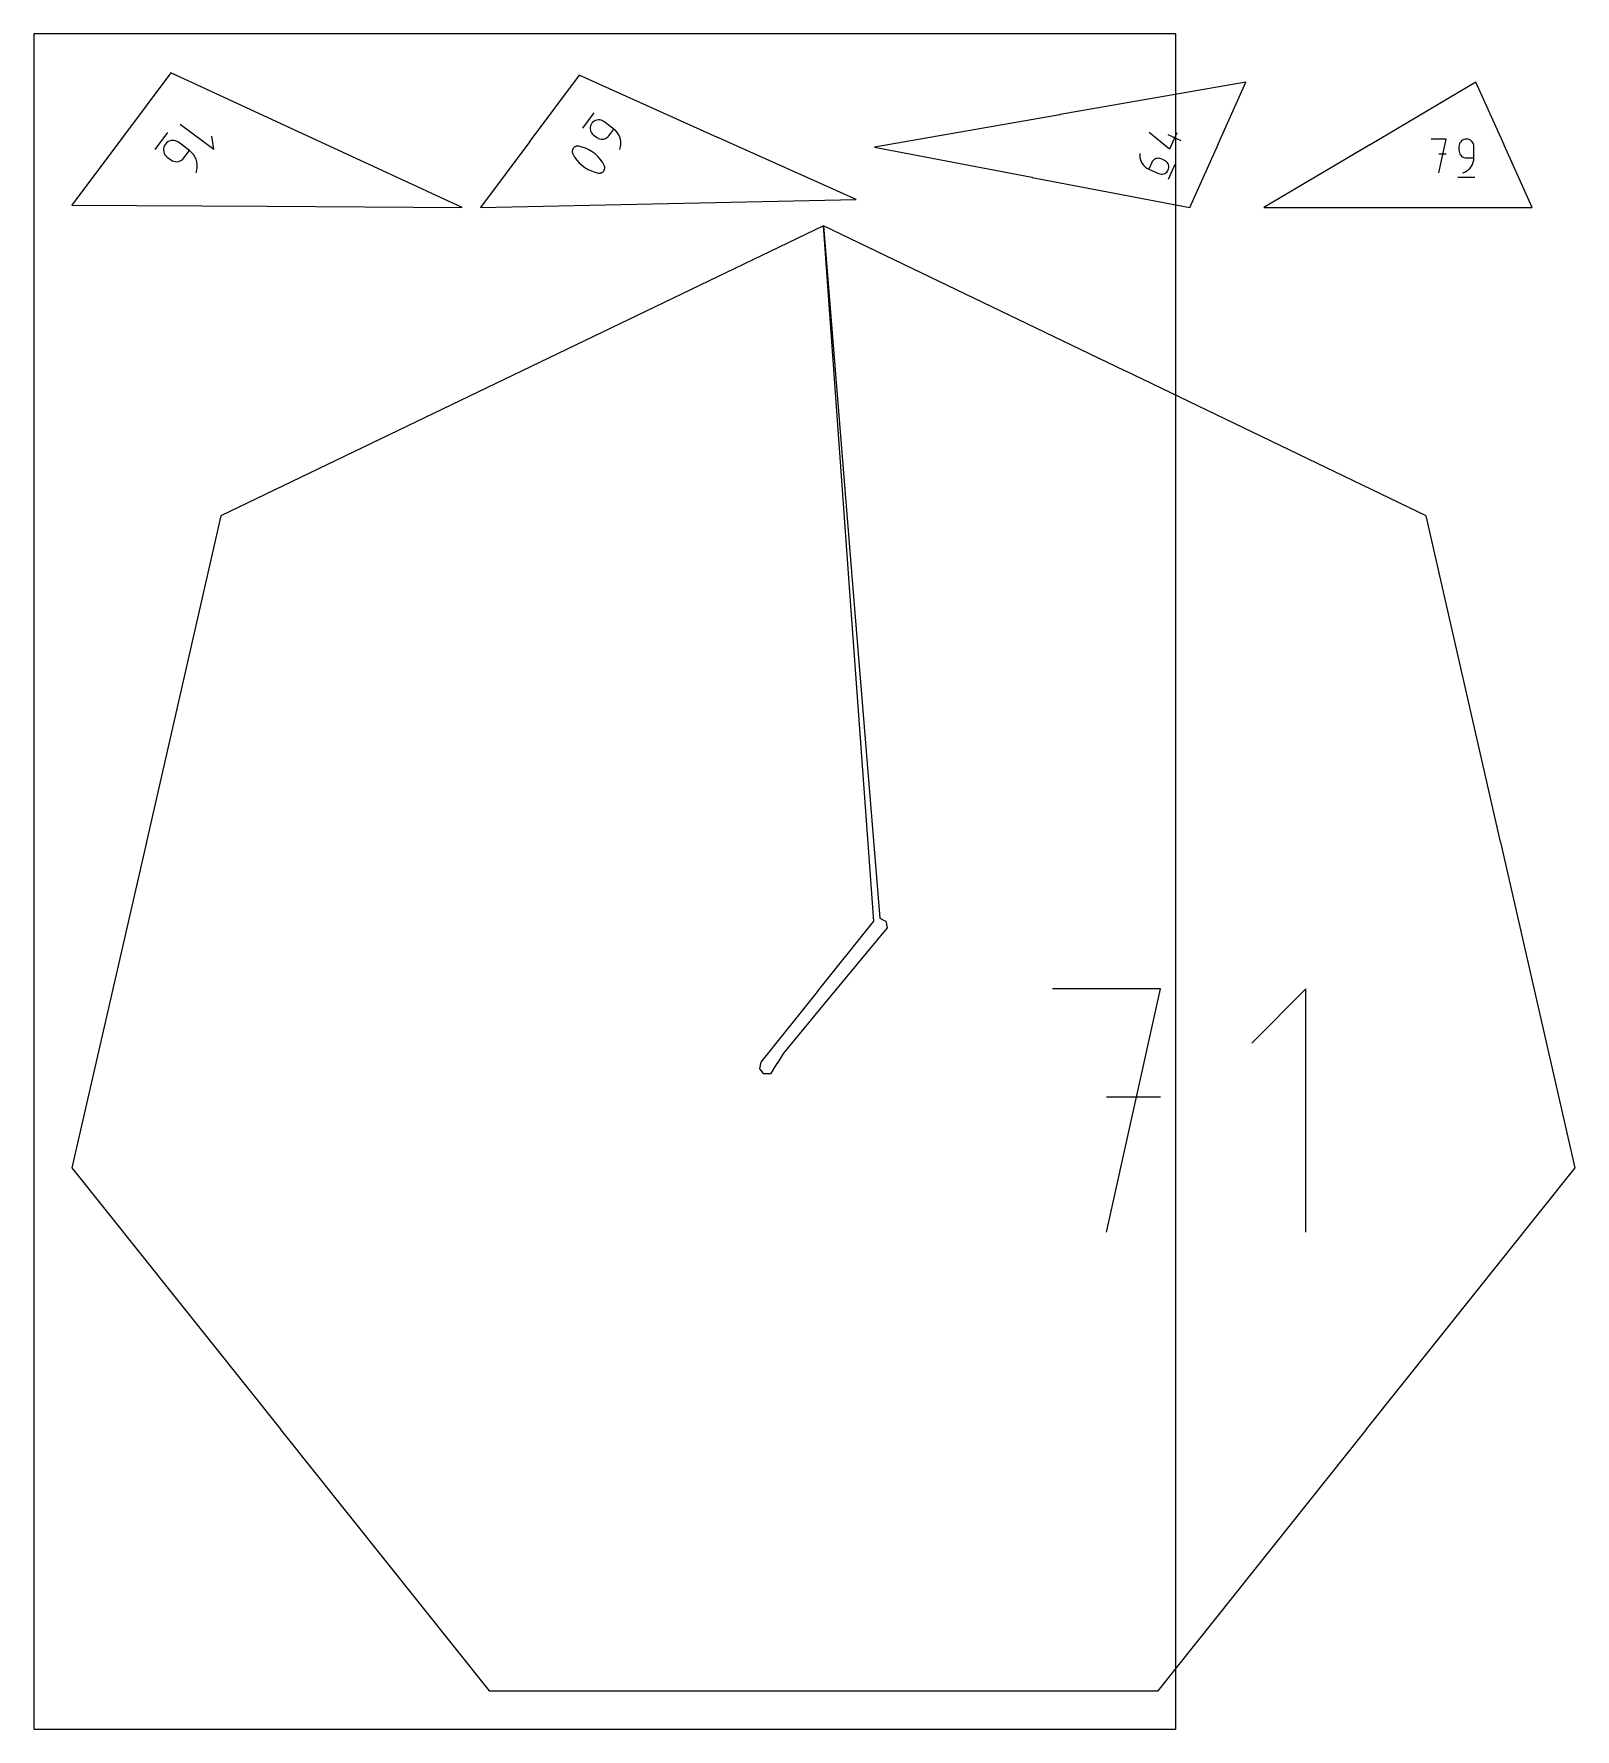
# Model space of a CAD drawing. Extents: x 0 to 270, y 0 to 297.
import ezdxf

# ---------------------------------------------------------------- set-up
doc = ezdxf.new("R2010")
doc.units = 0

msp = doc.modelspace()

# ---------------------------------------------------------------- linework, layer by layer
at = {"layer": 'annotation', "color": 1}
for p, q in [((98.04892, 283.104018), (96.053292, 280.43249)), ((179.711271, 282.780956), (179.711226, 282.779943)), ((179.711226, 282.779943), (179.711329, 282.778916)), ((179.711458, 282.78194), (179.711271, 282.780956)), ((179.714663, 282.779497), (179.711329, 282.778916)), ((179.711329, 282.778916), (179.712199, 282.773925)), ((179.71178, 282.782881), (179.711458, 282.78194)), ((179.71223, 282.783767), (179.71178, 282.782881)), ((179.712199, 282.773925), (179.712199, 282.773925)), ((179.712199, 282.773925), (179.712358, 282.773335)), ((179.712801, 282.784582), (179.71223, 282.783767)), ((179.712358, 282.773335), (179.712611, 282.772798)), ((179.712611, 282.772798), (179.712949, 282.772321)), ((179.712691, 282.768638), (179.720198, 282.769948)), ((179.713486, 282.785315), (179.712801, 282.784582)), ((179.712949, 282.772321), (179.713359, 282.771912)), ((179.713359, 282.771912), (179.713832, 282.77158)), ((179.714278, 282.78595), (179.713486, 282.785315)), ((179.713832, 282.77158), (179.714354, 282.771332)), ((179.715171, 282.786475), (179.714278, 282.78595)), ((179.714354, 282.771332), (179.714917, 282.771176)), ((179.715272, 282.779548), (179.714663, 282.779497)), ((179.714917, 282.771176), (179.715507, 282.771119)), ((179.715171, 282.786475), (179.715171, 282.786475)), ((179.715863, 282.779492), (179.715272, 282.779548)), ((179.715507, 282.771119), (179.716115, 282.771169)), ((179.716425, 282.779337), (179.715863, 282.779492)), ((179.716115, 282.771169), (179.716705, 282.771328)), ((179.716115, 282.771169), (179.716115, 282.771169)), ((179.716948, 282.77909), (179.716425, 282.779337)), ((179.716705, 282.771328), (179.717243, 282.771581)), ((179.717419, 282.778759), (179.716948, 282.77909)), ((179.717243, 282.771581), (179.717719, 282.771919)), ((179.717829, 282.778352), (179.717419, 282.778759)), ((179.717719, 282.771919), (179.718127, 282.772329)), ((179.718166, 282.777876), (179.717829, 282.778352)), ((179.718127, 282.772329), (179.718458, 282.772802)), ((179.718419, 282.777339), (179.718166, 282.777876)), ((179.718577, 282.776749), (179.718419, 282.777339)), ((179.718458, 282.772802), (179.718706, 282.773325)), ((179.718867, 282.775088), (179.718577, 282.776749)), ((179.718577, 282.776749), (179.718577, 282.776749)), ((179.718706, 282.773325), (179.718862, 282.773888)), ((179.718862, 282.773888), (179.718918, 282.774479)), ((179.718918, 282.774479), (179.718867, 282.775088)), ((23.378423, 279.638426), (21.187871, 276.705956)), ((25.632466, 281.126837), (31.497405, 276.745734)), ((97.434238, 280.54978), (97.427769, 280.296636)), ((97.427769, 280.296636), (97.464162, 280.046711)), ((97.484437, 280.800292), (97.434238, 280.54978)), ((97.464162, 280.046711), (97.542549, 279.805856)), ((97.579231, 281.042322), (97.484437, 280.800292)), ((97.542549, 279.805856), (97.662065, 279.579922)), ((97.719489, 281.270017), (97.579231, 281.042322)), ((97.662065, 279.579922), (97.821842, 279.37476)), ((97.89771, 281.468666), (97.719489, 281.270017)), ((97.719489, 281.270017), (97.719489, 281.270017)), ((97.821842, 279.37476), (98.021012, 279.196221)), ((98.102728, 281.627993), (97.89771, 281.468666)), ((98.021012, 279.196221), (98.612079, 278.754694)), ((98.328656, 281.747128), (98.102728, 281.627993)), ((98.569606, 281.825202), (98.328656, 281.747128)), ((98.81969, 281.861344), (98.569606, 281.825202)), ((99.073021, 281.854684), (98.81969, 281.861344)), ((99.323712, 281.804354), (99.073021, 281.854684)), ((99.565876, 281.709482), (99.323712, 281.804354)), ((99.793624, 281.569199), (99.565876, 281.709482)), ((101.569505, 280.242619), (99.793624, 281.569199)), ((99.793624, 281.569199), (99.793624, 281.569199)), ((100.683199, 279.056129), (101.569505, 280.242619)), ((101.911028, 279.946569), (101.569505, 280.242619)), ((102.200739, 279.610685), (101.911028, 279.946569)), ((102.436728, 279.24138), (102.200739, 279.610685)), ((102.617085, 278.845071), (102.436728, 279.24138)), ((198.86334, 276.719887), (195.336503, 279.67918)), ((200.922114, 278.224243), (198.613789, 279.256053)), ((200.153322, 279.605782), (198.86334, 276.719887)), ((15.328468, 278.533251), (15.316751, 278.542004)), ((15.316751, 278.542004), (15.317411, 278.537453)), ((15.323925, 278.551608), (15.320033, 278.546397)), ((15.333697, 278.54025), (15.323925, 278.551608)), ((15.329143, 278.54771), (15.327197, 278.545105)), ((22.703702, 276.834702), (22.696601, 276.556832)), ((22.696601, 276.556832), (22.736548, 276.282496)), ((22.758803, 277.109683), (22.703702, 276.834702)), ((22.736548, 276.282496), (22.822592, 276.018116)), ((22.862857, 277.375353), (22.758803, 277.109683)), ((23.016814, 277.625289), (22.862857, 277.375353)), ((23.212443, 277.843341), (23.016814, 277.625289)), ((23.016814, 277.625289), (23.016814, 277.625289)), ((23.437487, 278.01823), (23.212443, 277.843341)), ((23.685482, 278.149002), (23.437487, 278.01823)), ((23.949966, 278.234701), (23.685482, 278.149002)), ((24.224477, 278.274373), (23.949966, 278.234701)), ((24.502553, 278.267063), (24.224477, 278.274373)), ((24.77773, 278.211816), (24.502553, 278.267063)), ((25.043547, 278.107678), (24.77773, 278.211816)), ((25.293541, 277.953693), (25.043547, 278.107678)), ((27.242881, 276.497538), (25.293541, 277.953693)), ((25.293541, 277.953693), (25.293541, 277.953693)), ((26.270005, 275.195159), (27.242881, 276.497538)), ((27.617762, 276.172572), (27.242881, 276.497538)), ((27.935771, 275.80388), (27.617762, 276.172572)), ((31.497405, 276.745734), (31.167162, 279.023835)), ((49.486739, 278.310161), (49.49289, 278.32344)), ((49.49289, 278.32344), (49.48857, 278.321854)), ((49.492884, 278.310247), (49.49279, 278.309685)), ((49.49279, 278.309685), (49.492796, 278.309125)), ((49.492796, 278.309125), (49.492897, 278.308579)), ((49.493082, 278.310799), (49.492884, 278.310247)), ((49.492897, 278.308579), (49.493088, 278.30806)), ((49.493762, 278.312268), (49.493082, 278.310799)), ((49.493082, 278.310799), (49.493082, 278.310799)), ((49.493088, 278.30806), (49.493366, 278.307579)), ((49.493366, 278.307579), (49.493724, 278.307149)), ((49.493724, 278.307149), (49.494159, 278.306781)), ((49.494055, 278.312776), (49.493762, 278.312268)), ((49.494424, 278.313212), (49.494055, 278.312776)), ((49.494159, 278.306781), (49.494667, 278.306489)), ((49.494855, 278.313571), (49.494424, 278.313212)), ((49.494667, 278.306489), (49.494667, 278.306489)), ((49.494667, 278.306489), (49.495218, 278.306291)), ((49.495337, 278.313848), (49.494855, 278.313571)), ((49.495218, 278.306291), (49.49578, 278.306197)), ((49.495858, 278.314039), (49.495337, 278.313848)), ((49.49578, 278.306197), (49.496339, 278.306202)), ((49.496404, 278.31414), (49.495858, 278.314039)), ((49.496299, 278.31762), (49.496205, 278.317057)), ((49.496205, 278.317057), (49.49621, 278.316496)), ((49.49621, 278.316496), (49.496311, 278.315949)), ((49.496497, 278.318173), (49.496299, 278.31762)), ((49.496311, 278.315949), (49.496502, 278.315429)), ((49.496339, 278.306202), (49.496885, 278.306301)), ((49.496965, 278.314146), (49.496404, 278.31414)), ((49.496789, 278.318679), (49.496497, 278.318173)), ((49.496497, 278.318173), (49.496497, 278.318173)), ((49.496502, 278.315429), (49.496778, 278.314946)), ((49.496778, 278.314946), (49.497136, 278.314515)), ((49.497157, 278.319113), (49.496789, 278.318679)), ((49.496885, 278.306301), (49.497405, 278.306491)), ((49.497527, 278.314052), (49.496965, 278.314146)), ((49.497136, 278.314515), (49.497571, 278.314147)), ((49.497588, 278.31947), (49.497157, 278.319113)), ((49.497405, 278.306491), (49.497887, 278.306767)), ((49.498078, 278.313854), (49.497527, 278.314052)), ((49.497571, 278.314147), (49.498078, 278.313854)), ((49.498069, 278.319746), (49.497588, 278.31947)), ((49.497887, 278.306767), (49.498318, 278.307125)), ((49.498589, 278.319937), (49.498069, 278.319746)), ((49.498586, 278.313562), (49.498078, 278.313854)), ((49.498078, 278.313854), (49.498078, 278.313854)), ((49.498078, 278.313854), (49.498078, 278.313854)), ((49.498078, 278.313854), (49.49863, 278.313657)), ((49.498318, 278.307125), (49.498686, 278.30756)), ((49.499021, 278.313193), (49.498586, 278.313562)), ((49.499136, 278.320037), (49.498589, 278.319937)), ((49.49863, 278.313657), (49.499192, 278.313563)), ((49.498686, 278.30756), (49.498979, 278.308068)), ((49.498979, 278.308068), (49.49966, 278.309537)), ((49.499379, 278.312762), (49.499021, 278.313193)), ((49.499696, 278.320043), (49.499136, 278.320037)), ((49.499192, 278.313563), (49.499752, 278.313569)), ((49.499655, 278.31228), (49.499379, 278.312762)), ((49.499846, 278.31176), (49.499655, 278.31228)), ((49.49966, 278.309537), (49.499858, 278.310089)), ((49.49966, 278.309537), (49.49966, 278.309537)), ((49.500258, 278.319949), (49.499696, 278.320043)), ((49.499752, 278.313569), (49.500299, 278.31367)), ((49.499946, 278.311213), (49.499846, 278.31176)), ((49.499858, 278.310089), (49.499952, 278.310652)), ((49.499952, 278.310652), (49.499946, 278.311213)), ((49.50081, 278.319752), (49.500258, 278.319949)), ((49.500299, 278.31367), (49.500819, 278.313861)), ((49.501317, 278.319459), (49.50081, 278.319752)), ((49.50081, 278.319752), (49.50081, 278.319752)), ((49.500819, 278.313861), (49.501301, 278.314138)), ((49.501301, 278.314138), (49.501733, 278.314497)), ((49.501752, 278.319091), (49.501317, 278.319459)), ((49.501733, 278.314497), (49.502101, 278.314933)), ((49.50211, 278.31866), (49.501752, 278.319091)), ((49.502101, 278.314933), (49.502395, 278.315441)), ((49.502387, 278.318178), (49.50211, 278.31866)), ((49.502578, 278.317658), (49.502387, 278.318178)), ((49.502395, 278.315441), (49.502592, 278.315991)), ((49.502395, 278.315441), (49.502395, 278.315441)), ((49.502679, 278.317112), (49.502578, 278.317658)), ((49.502592, 278.315991), (49.502685, 278.316552)), ((49.502685, 278.316552), (49.502679, 278.317112)), ((86.829528, 278.089998), (86.829394, 278.089032)), ((86.829394, 278.089032), (86.829398, 278.088069)), ((86.829398, 278.088069), (86.829537, 278.087123)), ((86.829806, 278.090952), (86.829528, 278.089998)), ((86.829537, 278.087123), (86.829806, 278.086208)), ((86.829806, 278.090952), (86.829806, 278.090952)), ((86.829806, 278.086208), (86.830202, 278.085339)), ((86.830202, 278.085339), (86.83072, 278.084528)), ((86.83072, 278.084528), (86.831356, 278.083791)), ((86.831356, 278.083791), (86.832105, 278.083142)), ((86.83405, 278.085745), (86.832105, 278.083142)), ((86.832105, 278.083142), (86.836002, 278.080231)), ((86.834441, 278.086182), (86.83405, 278.085745)), ((86.834891, 278.086533), (86.834441, 278.086182)), ((86.835386, 278.086795), (86.834891, 278.086533)), ((86.835914, 278.086967), (86.835386, 278.086795)), ((86.836461, 278.087047), (86.835914, 278.086967)), ((86.836002, 278.080231), (86.836002, 278.080231)), ((86.836002, 278.080231), (86.836501, 278.079923)), ((86.847729, 278.090494), (86.836005, 278.099252)), ((86.836005, 278.099252), (86.836665, 278.094698)), ((86.837015, 278.087033), (86.836461, 278.087047)), ((86.836501, 278.079923), (86.837033, 278.079715)), ((86.837564, 278.086922), (86.837015, 278.087033)), ((86.837033, 278.079715), (86.837583, 278.079605)), ((86.838095, 278.086714), (86.837564, 278.086922)), ((86.837583, 278.079605), (86.838139, 278.07959)), ((86.838594, 278.086407), (86.838095, 278.086714)), ((86.838139, 278.07959), (86.838687, 278.079669)), ((86.839891, 278.085438), (86.838594, 278.086407)), ((86.838594, 278.086407), (86.838594, 278.086407)), ((86.838687, 278.079669), (86.839216, 278.079841)), ((86.839216, 278.079841), (86.839712, 278.080102)), ((86.839712, 278.080102), (86.840162, 278.080452)), ((86.83983, 278.076863), (86.844209, 278.082725)), ((86.840328, 278.085046), (86.839891, 278.085438)), ((86.840162, 278.080452), (86.840553, 278.080888)), ((86.840679, 278.084596), (86.840328, 278.085046)), ((86.840553, 278.080888), (86.840861, 278.081387)), ((86.840553, 278.080888), (86.840553, 278.080888)), ((86.840941, 278.0841), (86.840679, 278.084596)), ((86.840861, 278.081387), (86.841069, 278.081918)), ((86.841113, 278.083572), (86.840941, 278.0841)), ((86.841069, 278.081918), (86.841179, 278.082468)), ((86.841193, 278.083023), (86.841113, 278.083572)), ((86.841179, 278.082468), (86.841193, 278.083023)), ((94.291876, 276.551045), (94.269722, 276.39423)), ((94.269722, 276.39423), (94.274606, 276.234698)), ((94.274606, 276.234698), (94.307736, 276.076029)), ((94.339856, 276.701561), (94.291876, 276.551045)), ((94.412453, 276.842196), (94.339856, 276.701561)), ((94.508455, 276.969368), (94.412453, 276.842196)), ((94.626653, 277.079497), (94.508455, 276.969368)), ((94.765836, 277.168999), (94.626653, 277.079497)), ((94.829365, 277.198832), (94.765836, 277.168999)), ((94.765836, 277.168999), (94.765836, 277.168999)), ((94.89428, 277.223723), (94.829365, 277.198832)), ((94.96035, 277.243652), (94.89428, 277.223723)), ((95.02734, 277.258602), (94.96035, 277.243652)), ((95.095017, 277.268553), (95.02734, 277.258602)), ((95.163147, 277.273486), (95.095017, 277.268553)), ((95.231498, 277.273382), (95.163147, 277.273486)), ((95.299836, 277.268222), (95.231498, 277.273382)), ((95.367928, 277.257987), (95.299836, 277.268222)), ((96.003663, 277.102198), (95.367928, 277.257987)), ((95.367928, 277.257987), (95.367928, 277.257987)), ((96.614845, 276.884975), (96.003663, 277.102198)), ((97.19752, 276.609269), (96.614845, 276.884975)), ((97.747737, 276.278033), (97.19752, 276.609269)), ((98.261545, 275.89422), (97.747737, 276.278033)), ((98.612079, 278.754694), (98.612079, 278.754694)), ((98.612079, 278.754694), (98.839683, 278.614434)), ((98.839683, 278.614434), (99.081466, 278.519632)), ((99.081466, 278.519632), (99.331622, 278.469421)), ((99.331622, 278.469421), (99.584344, 278.462938)), ((99.584344, 278.462938), (99.833824, 278.499316)), ((99.833824, 278.499316), (100.074257, 278.577689)), ((100.074257, 278.577689), (100.299835, 278.697193)), ((100.299835, 278.697193), (100.504751, 278.856962)), ((100.504751, 278.856962), (100.683199, 279.056129)), ((102.739898, 278.428173), (102.617085, 278.845071)), ((102.617514, 276.683003), (102.743976, 277.118102)), ((102.617514, 276.683003), (102.617514, 276.683003)), ((102.803258, 277.997102), (102.739898, 278.428173)), ((102.743976, 277.118102), (102.805254, 277.558273)), ((102.805254, 277.558273), (102.803258, 277.997102)), ((119.749329, 278.78981), (119.754832, 278.787342)), ((119.751192, 278.793038), (119.75112, 278.792573)), ((119.75112, 278.792573), (119.751131, 278.792111)), ((119.751131, 278.792111), (119.751219, 278.791661)), ((119.75135, 278.793495), (119.751192, 278.793038)), ((119.751219, 278.791661), (119.751381, 278.791234)), ((119.752991, 278.797153), (119.75135, 278.793495)), ((119.75135, 278.793495), (119.75135, 278.793495)), ((119.751381, 278.791234), (119.751614, 278.790839)), ((119.751614, 278.790839), (119.751913, 278.790487)), ((119.751913, 278.790487), (119.752276, 278.790188)), ((119.752276, 278.790188), (119.752697, 278.789952)), ((119.752697, 278.789952), (119.752697, 278.789952)), ((119.752697, 278.789952), (119.753154, 278.789794)), ((119.753379, 278.797873), (119.752991, 278.797153)), ((119.755435, 278.796057), (119.752991, 278.797153)), ((119.753154, 278.789794), (119.753618, 278.789723)), ((119.753858, 278.798517), (119.753379, 278.797873)), ((119.753618, 278.789723), (119.75408, 278.789733)), ((119.754416, 278.799079), (119.753858, 278.798517)), ((119.75408, 278.789733), (119.75453, 278.789821)), ((119.755045, 278.799554), (119.754416, 278.799079)), ((119.75453, 278.789821), (119.754957, 278.789984)), ((119.754957, 278.789984), (119.755351, 278.790218)), ((119.755732, 278.799935), (119.755045, 278.799554)), ((119.755351, 278.790218), (119.755702, 278.790518)), ((119.755857, 278.795821), (119.755435, 278.796057)), ((119.755702, 278.790518), (119.756002, 278.790881)), ((119.756468, 278.800217), (119.755732, 278.799935)), ((119.75622, 278.795522), (119.755857, 278.795821)), ((119.756002, 278.790881), (119.756238, 278.791303)), ((119.75652, 278.795171), (119.75622, 278.795522)), ((119.756238, 278.791303), (119.756784, 278.79252)), ((119.757242, 278.800394), (119.756468, 278.800217)), ((119.756753, 278.794777), (119.75652, 278.795171)), ((119.756916, 278.794351), (119.756753, 278.794777)), ((119.756784, 278.79252), (119.756942, 278.792977)), ((119.756784, 278.79252), (119.756784, 278.79252)), ((119.757004, 278.793903), (119.756916, 278.794351)), ((119.756942, 278.792977), (119.757014, 278.793441)), ((119.757014, 278.793441), (119.757004, 278.793903)), ((119.758043, 278.800459), (119.757242, 278.800394)), ((119.758861, 278.800408), (119.758043, 278.800459)), ((119.758861, 278.800408), (119.758861, 278.800408)), ((119.759269, 278.787004), (119.767047, 278.792249)), ((119.764157, 278.784811), (119.759269, 278.787004)), ((119.763985, 278.796639), (119.763388, 278.796167)), ((119.764401, 278.796886), (119.763985, 278.796639)), ((119.764842, 278.79705), (119.764401, 278.796886)), ((119.765297, 278.797134), (119.764842, 278.79705)), ((119.765755, 278.797139), (119.765297, 278.797134)), ((119.766206, 278.797066), (119.765755, 278.797139)), ((119.766639, 278.796918), (119.766206, 278.797066)), ((119.767045, 278.796696), (119.766639, 278.796918)), ((119.767413, 278.796402), (119.767045, 278.796696)), ((119.767047, 278.792249), (119.767056, 278.792253)), ((119.767047, 278.792249), (119.767047, 278.792249)), ((119.767056, 278.792253), (119.767064, 278.792258)), ((119.767064, 278.792258), (119.767072, 278.792262)), ((119.767072, 278.792262), (119.76708, 278.792267)), ((119.76708, 278.792267), (119.767088, 278.792272)), ((119.767088, 278.792272), (119.767096, 278.792278)), ((119.767096, 278.792278), (119.767104, 278.792283)), ((119.767104, 278.792283), (119.767112, 278.79229)), ((119.767112, 278.79229), (119.767121, 278.792296)), ((119.767121, 278.792296), (119.767487, 278.792613)), ((119.767121, 278.792296), (119.767121, 278.792296)), ((119.767732, 278.796038), (119.767413, 278.796402)), ((119.767487, 278.792613), (119.767782, 278.792979)), ((119.767976, 278.795622), (119.767732, 278.796038)), ((119.767732, 278.796038), (119.767732, 278.796038)), ((119.767782, 278.792979), (119.768005, 278.793384)), ((119.768139, 278.795182), (119.767976, 278.795622)), ((119.768005, 278.793384), (119.768153, 278.793818)), ((119.768222, 278.794727), (119.768139, 278.795182)), ((119.768153, 278.793818), (119.768226, 278.794269)), ((119.768226, 278.794269), (119.768222, 278.794727)), ((207.316651, 277.471779), (207.316626, 277.471494)), ((207.316626, 277.471494), (207.316649, 277.471208)), ((207.316649, 277.471208), (207.316721, 277.470928)), ((207.316723, 277.472057), (207.316651, 277.471779)), ((207.316721, 277.470928), (207.316843, 277.470661)), ((207.316842, 277.47232), (207.316723, 277.472057)), ((207.317007, 277.472561), (207.316842, 277.47232)), ((207.316843, 277.470661), (207.317015, 277.470413)), ((207.317218, 277.472775), (207.317007, 277.472561)), ((207.317015, 277.470413), (207.317015, 277.470413)), ((207.317015, 277.470413), (207.317819, 277.469544)), ((207.317318, 277.472853), (207.317218, 277.472775)), ((207.317218, 277.472775), (207.317218, 277.472775)), ((207.317423, 277.472923), (207.317318, 277.472853)), ((207.317532, 277.472984), (207.317423, 277.472923)), ((207.317644, 277.473037), (207.317532, 277.472984)), ((207.31776, 277.473082), (207.317644, 277.473037)), ((207.317879, 277.473117), (207.31776, 277.473082)), ((207.317819, 277.469544), (207.3187, 277.468767)), ((207.317999, 277.473144), (207.317879, 277.473117)), ((207.318122, 277.473162), (207.317999, 277.473144)), ((207.318247, 277.473171), (207.318122, 277.473162)), ((207.320662, 277.484571), (207.318196, 277.479055)), ((207.319432, 277.473149), (207.318247, 277.473171)), ((207.318247, 277.473171), (207.318247, 277.473171)), ((207.3187, 277.468767), (207.319649, 277.468088)), ((207.320599, 277.473008), (207.319432, 277.473149)), ((207.319649, 277.468088), (207.320658, 277.46751)), ((207.321739, 277.472752), (207.320599, 277.473008)), ((207.320658, 277.46751), (207.321719, 277.467036)), ((207.321357, 277.482424), (207.321305, 277.481607)), ((207.321305, 277.481607), (207.32137, 277.480807)), ((207.321357, 277.482424), (207.321357, 277.482424)), ((207.32137, 277.480807), (207.321547, 277.480033)), ((207.321547, 277.480033), (207.321829, 277.479297)), ((207.321719, 277.467036), (207.322823, 277.466669)), ((207.322843, 277.472385), (207.321739, 277.472752)), ((207.321829, 277.479297), (207.322211, 277.47861)), ((207.322211, 277.47861), (207.322686, 277.477982)), ((207.322686, 277.477982), (207.323249, 277.477424)), ((207.322823, 277.466669), (207.323963, 277.466415)), ((207.323904, 277.471911), (207.322843, 277.472385)), ((207.323249, 277.477424), (207.323893, 277.476946)), ((207.323893, 277.476946), (207.324613, 277.476559)), ((207.324913, 277.471333), (207.323904, 277.471911)), ((207.323963, 277.466415), (207.32513, 277.466275)), ((207.325708, 277.479009), (207.324613, 277.476559)), ((207.324613, 277.476559), (207.328292, 277.474915)), ((207.325862, 277.470655), (207.324913, 277.471333)), ((207.32513, 277.466275), (207.326317, 277.466255)), ((207.325944, 277.479431), (207.325708, 277.479009)), ((207.326744, 277.469881), (207.325862, 277.470655)), ((207.326243, 277.479794), (207.325944, 277.479431)), ((207.326595, 277.480094), (207.326243, 277.479794)), ((207.326317, 277.466255), (207.326442, 277.466264)), ((207.326317, 277.466255), (207.326317, 277.466255)), ((207.326442, 277.466264), (207.326565, 277.466282)), ((207.326565, 277.466282), (207.326687, 277.46631)), ((207.32699, 277.480328), (207.326595, 277.480094)), ((207.326687, 277.46631), (207.326806, 277.466346)), ((207.327549, 277.469013), (207.326744, 277.469881)), ((207.326806, 277.466346), (207.326922, 277.46639)), ((207.326922, 277.46639), (207.327034, 277.466442)), ((207.327417, 277.480491), (207.32699, 277.480328)), ((207.327034, 277.466442), (207.327141, 277.466503)), ((207.327141, 277.466503), (207.327243, 277.466571)), ((207.327243, 277.466571), (207.327339, 277.466647)), ((207.327339, 277.466647), (207.327553, 277.466862)), ((207.327339, 277.466647), (207.327339, 277.466647)), ((207.327868, 277.48058), (207.327417, 277.480491)), ((207.327722, 277.468765), (207.327549, 277.469013)), ((207.327549, 277.469013), (207.327549, 277.469013)), ((207.327553, 277.466862), (207.32772, 277.467104)), ((207.32772, 277.467104), (207.327841, 277.467368)), ((207.327845, 277.468497), (207.327722, 277.468765)), ((207.327841, 277.467368), (207.327915, 277.467645)), ((207.327917, 277.468217), (207.327845, 277.468497)), ((207.328331, 277.480591), (207.327868, 277.48058)), ((207.327915, 277.467645), (207.32794, 277.467931)), ((207.32794, 277.467931), (207.327917, 277.468217)), ((207.328292, 277.474915), (207.328292, 277.474915)), ((207.328292, 277.474915), (207.32875, 277.474757)), ((207.328797, 277.48052), (207.328331, 277.480591)), ((207.32875, 277.474757), (207.329216, 277.474685)), ((207.329255, 277.480362), (207.328797, 277.48052)), ((207.329216, 277.474685), (207.329679, 277.474696)), ((207.330482, 277.479814), (207.329255, 277.480362)), ((207.329255, 277.480362), (207.329255, 277.480362)), ((207.329679, 277.474696), (207.330129, 277.474784)), ((207.330129, 277.474784), (207.330557, 277.474947)), ((207.330905, 277.479577), (207.330482, 277.479814)), ((207.330557, 277.474947), (207.330952, 277.475181)), ((207.331269, 277.479278), (207.330905, 277.479577)), ((207.330952, 277.475181), (207.331304, 277.475481)), ((207.33157, 277.478926), (207.331269, 277.479278)), ((207.331304, 277.475481), (207.331603, 277.475845)), ((207.331804, 277.478531), (207.33157, 277.478926)), ((207.331603, 277.475845), (207.33184, 277.476268)), ((207.331967, 277.478103), (207.331804, 277.478531)), ((207.33184, 277.476268), (207.331997, 277.476725)), ((207.33184, 277.476268), (207.33184, 277.476268)), ((207.332057, 277.477653), (207.331967, 277.478103)), ((207.331997, 277.476725), (207.332068, 277.47719)), ((207.332068, 277.47719), (207.332057, 277.477653)), ((233.963633, 277.488949), (233.959015, 277.486223)), ((233.967455, 277.477202), (233.963633, 277.488949)), ((233.966363, 277.484325), (233.964054, 277.482962)), ((233.96957, 277.490467), (233.969484, 277.489686)), ((233.969484, 277.489686), (233.969508, 277.488899)), ((233.969508, 277.488899), (233.969645, 277.488119)), ((233.969765, 277.491231), (233.96957, 277.490467)), ((233.969645, 277.488119), (233.969894, 277.487356)), ((233.970067, 277.491964), (233.969765, 277.491231)), ((233.969894, 277.487356), (233.970257, 277.486624)), ((233.970476, 277.492656), (233.970067, 277.491964)), ((233.972563, 277.487986), (233.970257, 277.486624)), ((233.970257, 277.486624), (233.972295, 277.483173)), ((233.970991, 277.493293), (233.970476, 277.492656)), ((233.970991, 277.493293), (233.970991, 277.493293)), ((233.972295, 277.483173), (233.972295, 277.483173)), ((233.972295, 277.483173), (233.972577, 277.48278)), ((233.973, 277.488194), (233.972563, 277.487986)), ((233.972577, 277.48278), (233.972915, 277.482453)), ((233.972915, 277.482453), (233.973298, 277.482194)), ((233.973453, 277.488317), (233.973, 277.488194)), ((233.973298, 277.482194), (233.973716, 277.482007)), ((233.973913, 277.488359), (233.973453, 277.488317)), ((233.973716, 277.482007), (233.974159, 277.481893)), ((233.974368, 277.488323), (233.973913, 277.488359)), ((233.974136, 277.479396), (233.979328, 277.482462)), ((233.974159, 277.481893), (233.974615, 277.481855)), ((233.97481, 277.488209), (233.974368, 277.488323)), ((233.974615, 277.481855), (233.975075, 277.481896)), ((233.975227, 277.488022), (233.97481, 277.488209)), ((233.975075, 277.481896), (233.975528, 277.482019)), ((233.975609, 277.487764), (233.975227, 277.488022)), ((233.975528, 277.482019), (233.975964, 277.482226)), ((233.975947, 277.487437), (233.975609, 277.487764)), ((233.976228, 277.487045), (233.975947, 277.487437)), ((233.975964, 277.482226), (233.976357, 277.482508)), ((233.975964, 277.482226), (233.975964, 277.482226)), ((233.976907, 277.485896), (233.976228, 277.487045)), ((233.976228, 277.487045), (233.976228, 277.487045)), ((233.976357, 277.482508), (233.976683, 277.482846)), ((233.976683, 277.482846), (233.976942, 277.483229)), ((233.977114, 277.485459), (233.976907, 277.485896)), ((233.976942, 277.483229), (233.977129, 277.483647)), ((233.977238, 277.485006), (233.977114, 277.485459)), ((233.977129, 277.483647), (233.977243, 277.484089)), ((233.97728, 277.484545), (233.977238, 277.485006)), ((233.977243, 277.484089), (233.97728, 277.484545)), ((247.332765, 278.512839), (244.697536, 278.512839)), ((246.015336, 272.586826), (247.332765, 278.512839)), ((249.57608, 277.431778), (249.554834, 277.195039)), ((249.554834, 277.195039), (249.554834, 276.536139)), ((249.554834, 276.536139), (249.554834, 276.536139)), ((249.554834, 276.536139), (249.57608, 276.299412)), ((249.637318, 277.654652), (249.57608, 277.431778)), ((249.57608, 276.299412), (249.637318, 276.076572)), ((249.734799, 277.859926), (249.637318, 277.654652)), ((249.864772, 278.043866), (249.734799, 277.859926)), ((250.023488, 278.202737), (249.864772, 278.043866)), ((250.207196, 278.332805), (250.023488, 278.202737)), ((250.412147, 278.430334), (250.207196, 278.332805)), ((250.63459, 278.49159), (250.412147, 278.430334)), ((250.870776, 278.512839), (250.63459, 278.49159)), ((251.107451, 278.49159), (250.870776, 278.512839)), ((250.870776, 278.512839), (250.870776, 278.512839)), ((251.330154, 278.430334), (251.107451, 278.49159)), ((251.535182, 278.332805), (251.330154, 278.430334)), ((251.718828, 278.202737), (251.535182, 278.332805)), ((251.877391, 278.043866), (251.718828, 278.202737)), ((252.007165, 277.859926), (251.877391, 278.043866)), ((252.104447, 277.654652), (252.007165, 277.859926)), ((252.165533, 277.431778), (252.104447, 277.654652)), ((252.186718, 277.195039), (252.165533, 277.431778)), ((252.186718, 275.21871), (252.186718, 277.195039)), ((252.186718, 277.195039), (252.186718, 277.195039)), ((257.463571, 277.483522), (257.46356, 277.482939)), ((257.46356, 277.482939), (257.463652, 277.482353)), ((257.46368, 277.48409), (257.463571, 277.483522)), ((257.463652, 277.482353), (257.463852, 277.481777)), ((257.463884, 277.484629), (257.46368, 277.48409)), ((257.463852, 277.481777), (257.463852, 277.481777)), ((257.463852, 277.481777), (257.464151, 277.481246)), ((257.464176, 277.485127), (257.463884, 277.484629)), ((257.464151, 277.481246), (257.464529, 277.480788)), ((257.464553, 277.485572), (257.464176, 277.485127)), ((257.464529, 277.480788), (257.464973, 277.48041)), ((257.465011, 277.485951), (257.464553, 277.485572)), ((257.464973, 277.48041), (257.465471, 277.480116)), ((257.465543, 277.486251), (257.465011, 277.485951)), ((257.465471, 277.480116), (257.466009, 277.479912)), ((257.46708, 277.486943), (257.465543, 277.486251)), ((257.465543, 277.486251), (257.465543, 277.486251)), ((257.466009, 277.479912), (257.466577, 277.4798)), ((257.466577, 277.4798), (257.46716, 277.479788)), ((257.467657, 277.487144), (257.46708, 277.486943)), ((257.46716, 277.479788), (257.467746, 277.47988)), ((257.468244, 277.487236), (257.467657, 277.487144)), ((257.467746, 277.47988), (257.468323, 277.48008)), ((257.468828, 277.487224), (257.468244, 277.487236)), ((257.468323, 277.48008), (257.469861, 277.480773)), ((257.469397, 277.487113), (257.468828, 277.487224)), ((257.469937, 277.486909), (257.469397, 277.487113)), ((257.469861, 277.480773), (257.470393, 277.481072)), ((257.469861, 277.480773), (257.469861, 277.480773)), ((257.470436, 277.486616), (257.469937, 277.486909)), ((257.470393, 277.481072), (257.470851, 277.481451)), ((257.470881, 277.486238), (257.470436, 277.486616)), ((257.470851, 277.481451), (257.471229, 277.481897)), ((257.47126, 277.485781), (257.470881, 277.486238)), ((257.471229, 277.481897), (257.471523, 277.482396)), ((257.471559, 277.48525), (257.47126, 277.485781)), ((257.47128, 277.486996), (257.471268, 277.486412)), ((257.471268, 277.486412), (257.471359, 277.485826)), ((257.471391, 277.487564), (257.47128, 277.486996)), ((257.471359, 277.485826), (257.471559, 277.48525)), ((257.471596, 277.488104), (257.471391, 277.487564)), ((257.471523, 277.482396), (257.471728, 277.482935)), ((257.471759, 277.484673), (257.471559, 277.48525)), ((257.471559, 277.48525), (257.471559, 277.48525)), ((257.471559, 277.48525), (257.471559, 277.48525)), ((257.471559, 277.48525), (257.471859, 277.484719)), ((257.47189, 277.488603), (257.471596, 277.488104)), ((257.471728, 277.482935), (257.471839, 277.483503)), ((257.471851, 277.484087), (257.471759, 277.484673)), ((257.471839, 277.483503), (257.471851, 277.484087)), ((257.471859, 277.484719), (257.472237, 277.484262)), ((257.472268, 277.489049), (257.47189, 277.488603)), ((257.472237, 277.484262), (257.472682, 277.483884)), ((257.472726, 277.489428), (257.472268, 277.489049)), ((257.472682, 277.483884), (257.473181, 277.483591)), ((257.473259, 277.489728), (257.472726, 277.489428)), ((257.473181, 277.483591), (257.473722, 277.483387)), ((257.473834, 277.489927), (257.473259, 277.489728)), ((257.473259, 277.489728), (257.473259, 277.489728)), ((257.473722, 277.483387), (257.47429, 277.483276)), ((257.474419, 277.490018), (257.473834, 277.489927)), ((257.47429, 277.483276), (257.474874, 277.483264)), ((257.475002, 277.490005), (257.474419, 277.490018)), ((257.474874, 277.483264), (257.475462, 277.483356)), ((257.475569, 277.489895), (257.475002, 277.490005)), ((257.475462, 277.483356), (257.476039, 277.483557)), ((257.476108, 277.48969), (257.475569, 277.489895)), ((257.476039, 277.483557), (257.476569, 277.483855)), ((257.476039, 277.483557), (257.476039, 277.483557)), ((257.476607, 277.489397), (257.476108, 277.48969)), ((257.476569, 277.483855), (257.477025, 277.484233)), ((257.477052, 277.489019), (257.476607, 277.489397)), ((257.477025, 277.484233), (257.477402, 277.484678)), ((257.477431, 277.488562), (257.477052, 277.489019)), ((257.477402, 277.484678), (257.477695, 277.485177)), ((257.47773, 277.48803), (257.477431, 277.488562)), ((257.477695, 277.485177), (257.477899, 277.485716)), ((257.47793, 277.487454), (257.47773, 277.48803)), ((257.47773, 277.48803), (257.47773, 277.48803)), ((257.477899, 277.485716), (257.47801, 277.486284)), ((257.478021, 277.486868), (257.47793, 277.487454)), ((257.47801, 277.486284), (257.478021, 277.486868)), ((22.822592, 276.018116), (22.953781, 275.770113)), ((22.953781, 275.770113), (23.129164, 275.544912)), ((23.129164, 275.544912), (23.347789, 275.348933)), ((23.347789, 275.348933), (23.996588, 274.864281)), ((23.996588, 274.864281), (23.996588, 274.864281)), ((23.996588, 274.864281), (24.246423, 274.710321)), ((24.246423, 274.710321), (24.511823, 274.606258)), ((24.511823, 274.606258), (24.786413, 274.551144)), ((24.786413, 274.551144), (25.063819, 274.544027)), ((25.063819, 274.544027), (25.337668, 274.583958)), ((25.337668, 274.583958), (25.601585, 274.669987)), ((25.601585, 274.669987), (25.849196, 274.801163)), ((25.849196, 274.801163), (26.074127, 274.976537)), ((26.074127, 274.976537), (26.270005, 275.195159)), ((28.194811, 275.398504), (27.935771, 275.80388)), ((28.392783, 274.963485), (28.194811, 275.398504)), ((28.527593, 274.505867), (28.392783, 274.963485)), ((28.597141, 274.032691), (28.527593, 274.505867)), ((28.532069, 273.067834), (28.599333, 273.550999)), ((28.599333, 273.550999), (28.597141, 274.032691)), ((94.307736, 276.076029), (94.370324, 275.921806)), ((94.370324, 275.921806), (94.370324, 275.921806)), ((94.370324, 275.921806), (94.69833, 275.356134)), ((94.69833, 275.356134), (95.078715, 274.831498)), ((95.078715, 274.831498), (95.507526, 274.350851)), ((95.507526, 274.350851), (95.980812, 273.917145)), ((95.980812, 273.917145), (96.494619, 273.533331)), ((96.494619, 273.533331), (97.044997, 273.202362)), ((97.044997, 273.202362), (97.627994, 272.92719)), ((98.734991, 275.46078), (98.261545, 275.89422)), ((99.164123, 274.980667), (98.734991, 275.46078)), ((99.54499, 274.456831), (99.164123, 274.980667)), ((99.873639, 273.892227), (99.54499, 274.456831)), ((99.936814, 273.737575), (99.873639, 273.892227)), ((99.873639, 273.892227), (99.873639, 273.892227)), ((99.904887, 273.111297), (99.953203, 273.261912)), ((99.970346, 273.578604), (99.936814, 273.737575)), ((99.953203, 273.261912), (99.975416, 273.418865)), ((99.975416, 273.418865), (99.970346, 273.578604)), ((193.693249, 276.002955), (193.669424, 275.616903)), ((193.669424, 275.616903), (193.700838, 275.238835)), ((193.693249, 276.002955), (193.693249, 276.002955)), ((193.700838, 275.238835), (193.784698, 274.873737)), ((193.784698, 274.873737), (193.91821, 274.526594)), ((193.91821, 274.526594), (194.098582, 274.202392)), ((194.098582, 274.202392), (194.323022, 273.906115)), ((194.323022, 273.906115), (194.588736, 273.642748)), ((194.588736, 273.642748), (194.892932, 273.417278)), ((194.892932, 273.417278), (195.232816, 273.234688)), ((195.748722, 274.388851), (195.232816, 273.234688)), ((195.232816, 273.234688), (196.960312, 272.462506)), ((195.860033, 274.588149), (195.748722, 274.388851)), ((196.000768, 274.759593), (195.860033, 274.588149)), ((196.166253, 274.901373), (196.000768, 274.759593)), ((196.351813, 275.01168), (196.166253, 274.901373)), ((196.552775, 275.088707), (196.351813, 275.01168)), ((196.764465, 275.130645), (196.552775, 275.088707)), ((196.982208, 275.135685), (196.764465, 275.130645)), ((197.201331, 275.102018), (196.982208, 275.135685)), ((197.41716, 275.027837), (197.201331, 275.102018)), ((197.992122, 274.770831), (197.41716, 275.027837)), ((197.41716, 275.027837), (197.41716, 275.027837)), ((198.191441, 274.659444), (197.992122, 274.770831)), ((198.362937, 274.518506), (198.191441, 274.659444)), ((198.504793, 274.352727), (198.362937, 274.518506)), ((198.615191, 274.166817), (198.504793, 274.352727)), ((198.692314, 273.965488), (198.615191, 274.166817)), ((198.631684, 273.100181), (198.705845, 273.316085)), ((198.734342, 273.753449), (198.692314, 273.965488)), ((198.700848, 271.511057), (199.862472, 274.109797)), ((198.705845, 273.316085), (198.739459, 273.535411)), ((198.739459, 273.535411), (198.734342, 273.753449)), ((247.332765, 275.873894), (246.015336, 275.873894)), ((249.637318, 276.076572), (249.734799, 275.871347)), ((249.734799, 275.871347), (249.864772, 275.687466)), ((249.864772, 275.687466), (250.023488, 275.528657)), ((250.023488, 275.528657), (250.207196, 275.398648)), ((250.207196, 275.398648), (250.412147, 275.301168)), ((250.412147, 275.301168), (250.63459, 275.239946)), ((250.63459, 275.239946), (250.870776, 275.21871)), ((250.870776, 275.21871), (252.186718, 275.21871)), ((251.244925, 273.150658), (251.517822, 273.424359)), ((251.517822, 273.424359), (251.749106, 273.732889)), ((251.749106, 273.732889), (251.935207, 274.071419)), ((251.935207, 274.071419), (252.072556, 274.435119)), ((252.072556, 274.435119), (252.157582, 274.819159)), ((252.157582, 274.819159), (252.186718, 275.21871)), ((28.393254, 272.590237), (28.532069, 273.067834)), ((28.393254, 272.590237), (28.393254, 272.590237)), ((97.627994, 272.92719), (98.239657, 272.710767)), ((98.239657, 272.710767), (98.876035, 272.556045)), ((98.876035, 272.556045), (98.876035, 272.556045)), ((98.876035, 272.556045), (98.944294, 272.545832)), ((98.944294, 272.545832), (99.013028, 272.540718)), ((99.013028, 272.540718), (99.08184, 272.54065)), ((99.08184, 272.54065), (99.150335, 272.545575)), ((99.150335, 272.545575), (99.218117, 272.555441)), ((99.218117, 272.555441), (99.28479, 272.570196)), ((99.28479, 272.570196), (99.349958, 272.589787)), ((99.349958, 272.589787), (99.413226, 272.614162)), ((99.413226, 272.614162), (99.474198, 272.643269)), ((99.474198, 272.643269), (99.615124, 272.733006)), ((99.474198, 272.643269), (99.474198, 272.643269)), ((99.615124, 272.733006), (99.734667, 272.843291)), ((99.734667, 272.843291), (99.831648, 272.970572)), ((99.831648, 272.970572), (99.904887, 273.111297)), ((174.801252, 271.80412), (174.801148, 271.802961)), ((174.801148, 271.802961), (174.801161, 271.801793)), ((174.801161, 271.801793), (174.801292, 271.800625)), ((174.801471, 271.805261), (174.801252, 271.80412)), ((174.801292, 271.800625), (174.801543, 271.799465)), ((174.801804, 271.806376), (174.801471, 271.805261)), ((174.801543, 271.799465), (174.801543, 271.799465)), ((174.801543, 271.799465), (174.80158, 271.799346)), ((174.80158, 271.799346), (174.801626, 271.79923)), ((174.801626, 271.79923), (174.80168, 271.799118)), ((174.80168, 271.799118), (174.801743, 271.79901)), ((174.801743, 271.79901), (174.801812, 271.798907)), ((174.802248, 271.807455), (174.801804, 271.806376)), ((174.801812, 271.798907), (174.801889, 271.79881)), ((174.801889, 271.79881), (174.801973, 271.79872)), ((174.801973, 271.79872), (174.802062, 271.798636)), ((174.802062, 271.798636), (174.802158, 271.798559)), ((174.802158, 271.798559), (174.802158, 271.798559)), ((174.802158, 271.798559), (174.802416, 271.798401)), ((174.802803, 271.80849), (174.802248, 271.807455)), ((174.802416, 271.798401), (174.80269, 271.798293)), ((174.80269, 271.798293), (174.802974, 271.798236)), ((174.803465, 271.809472), (174.802803, 271.80849)), ((174.802974, 271.798236), (174.803262, 271.798228)), ((174.803262, 271.798228), (174.803545, 271.798268)), ((174.803667, 271.809696), (174.803465, 271.809472)), ((174.803465, 271.809472), (174.803465, 271.809472)), ((174.803545, 271.798268), (174.803819, 271.798356)), ((174.803899, 271.809875), (174.803667, 271.809696)), ((174.803819, 271.798356), (174.804075, 271.798491)), ((174.804156, 271.810009), (174.803899, 271.809875)), ((174.804075, 271.798491), (174.804308, 271.798671)), ((174.804429, 271.810097), (174.804156, 271.810009)), ((174.804308, 271.798671), (174.80451, 271.798896)), ((174.804712, 271.810138), (174.804429, 271.810097)), ((174.80451, 271.798896), (174.80517, 271.799878)), ((174.80451, 271.798896), (174.80451, 271.798896)), ((174.804999, 271.810131), (174.804712, 271.810138)), ((174.805282, 271.810075), (174.804999, 271.810131)), ((174.80517, 271.799878), (174.805723, 271.800914)), ((174.805555, 271.80997), (174.805282, 271.810075)), ((174.805811, 271.809814), (174.805555, 271.80997)), ((174.805723, 271.800914), (174.806166, 271.801993)), ((174.805811, 271.809814), (174.805811, 271.809814)), ((174.80591, 271.809734), (174.805811, 271.809814)), ((174.806002, 271.809647), (174.80591, 271.809734)), ((174.806086, 271.809556), (174.806002, 271.809647)), ((174.806164, 271.809458), (174.806086, 271.809556)), ((174.806234, 271.809356), (174.806164, 271.809458)), ((174.806166, 271.801993), (174.806498, 271.803107)), ((174.806295, 271.809249), (174.806234, 271.809356)), ((174.806349, 271.809137), (174.806295, 271.809249)), ((174.806395, 271.809022), (174.806349, 271.809137)), ((174.806432, 271.808903), (174.806395, 271.809022)), ((174.806681, 271.807743), (174.806432, 271.808903)), ((174.806432, 271.808903), (174.806432, 271.808903)), ((174.806498, 271.803107), (174.806717, 271.804248)), ((174.80681, 271.806575), (174.806681, 271.807743)), ((174.806717, 271.804248), (174.806822, 271.805407)), ((174.806822, 271.805407), (174.80681, 271.806575)), ((174.811229, 271.796631), (174.812038, 271.796769)), ((174.811229, 271.796631), (174.811229, 271.796631)), ((174.811438, 271.804798), (174.811389, 271.804316)), ((174.811389, 271.804316), (174.811426, 271.803847)), ((174.811426, 271.803847), (174.811542, 271.8034)), ((174.81169, 271.806111), (174.811438, 271.804798)), ((174.811438, 271.804798), (174.811438, 271.804798)), ((174.811542, 271.8034), (174.811731, 271.802983)), ((174.811823, 271.806577), (174.81169, 271.806111)), ((174.811731, 271.802983), (174.811988, 271.802605)), ((174.812031, 271.807), (174.811823, 271.806577)), ((174.811988, 271.802605), (174.812306, 271.802275)), ((174.812305, 271.807373), (174.812031, 271.807)), ((174.812038, 271.796769), (174.812804, 271.797017)), ((174.818082, 271.809156), (174.812149, 271.810296)), ((174.812636, 271.807691), (174.812305, 271.807373)), ((174.812306, 271.802275), (174.812679, 271.802002)), ((174.813014, 271.807948), (174.812636, 271.807691)), ((174.812679, 271.802002), (174.813101, 271.801794)), ((174.812804, 271.797017), (174.813518, 271.797368)), ((174.813432, 271.808138), (174.813014, 271.807948)), ((174.813101, 271.801794), (174.813567, 271.801661)), ((174.81388, 271.808254), (174.813432, 271.808138)), ((174.813518, 271.797368), (174.81417, 271.797812)), ((174.813567, 271.801661), (174.816202, 271.801155)), ((174.81435, 271.808291), (174.81388, 271.808254)), ((174.81417, 271.797812), (174.814753, 271.798342)), ((174.814832, 271.808243), (174.81435, 271.808291)), ((174.814753, 271.798342), (174.815256, 271.798949)), ((174.815296, 271.808109), (174.814832, 271.808243)), ((174.814832, 271.808243), (174.814832, 271.808243)), ((174.815256, 271.798949), (174.815671, 271.799626)), ((174.815718, 271.807901), (174.815296, 271.808109)), ((174.815671, 271.799626), (174.81599, 271.800364)), ((174.816091, 271.807627), (174.815718, 271.807901)), ((174.81599, 271.800364), (174.816202, 271.801155)), ((174.816409, 271.807296), (174.816091, 271.807627)), ((174.816202, 271.801155), (174.81696, 271.805099)), ((174.816666, 271.806917), (174.816409, 271.807296)), ((174.816855, 271.806499), (174.816666, 271.806917)), ((174.816971, 271.806051), (174.816855, 271.806499)), ((174.81696, 271.805099), (174.817008, 271.805581)), ((174.81696, 271.805099), (174.81696, 271.805099)), ((174.817008, 271.805581), (174.816971, 271.806051)), ((196.960312, 272.462506), (196.960312, 272.462506)), ((196.960312, 272.462506), (197.176265, 272.388334)), ((197.176265, 272.388334), (197.395718, 272.354681)), ((197.395718, 272.354681), (197.613929, 272.359721)), ((197.613929, 272.359721), (197.82616, 272.401626)), ((197.82616, 272.401626), (198.027668, 272.478569)), ((198.027668, 272.478569), (198.213716, 272.588724)), ((198.213716, 272.588724), (198.379561, 272.730262)), ((198.379561, 272.730262), (198.520464, 272.901357)), ((198.520464, 272.901357), (198.631684, 273.100181)), ((198.631684, 273.100181), (198.631684, 273.100181)), ((249.390388, 271.846074), (252.353394, 271.846074)), ((250.212247, 272.586826), (250.588568, 272.727062)), ((250.212247, 272.586826), (250.212247, 272.586826)), ((250.588568, 272.727062), (250.933984, 272.916615)), ((250.933984, 272.916615), (251.244925, 273.150658)), ((40.828459, 266.728675), (40.835801, 266.728627)), ((40.830679, 266.7316), (40.830641, 266.725728)), ((40.835801, 266.728627), (40.832801, 266.718363)), ((40.840778, 266.731533), (40.840691, 266.718311)), ((40.840691, 266.718311), (40.84365, 266.721232)), ((111.094318, 267.207128), (111.094285, 267.206646)), ((111.094285, 267.206646), (111.094314, 267.205311)), ((111.094314, 267.205311), (111.094314, 267.205311)), ((111.094314, 267.205311), (111.094367, 267.20483)), ((111.094433, 267.207584), (111.094318, 267.207128)), ((111.094367, 267.20483), (111.094502, 267.20438)), ((111.094461, 267.200431), (111.094429, 267.199948)), ((111.094429, 267.199948), (111.094429, 267.199948)), ((111.094429, 267.199948), (111.094482, 267.199469)), ((111.094623, 267.208005), (111.094433, 267.207584)), ((111.094576, 267.200887), (111.094461, 267.200431)), ((111.094482, 267.199469), (111.094616, 267.19902)), ((111.094502, 267.20438), (111.094709, 267.203966)), ((111.094766, 267.201309), (111.094576, 267.200887)), ((111.094616, 267.19902), (111.094824, 267.198608)), ((111.094879, 267.208384), (111.094623, 267.208005)), ((111.094709, 267.203966), (111.094981, 267.203598)), ((111.095022, 267.201689), (111.094766, 267.201309)), ((111.094824, 267.198608), (111.095096, 267.19824)), ((111.095195, 267.208713), (111.094879, 267.208384)), ((111.094981, 267.203598), (111.095311, 267.203281)), ((111.095339, 267.202019), (111.095022, 267.201689)), ((111.095096, 267.19824), (111.095426, 267.197924)), ((111.095564, 267.208984), (111.095195, 267.208713)), ((111.095311, 267.203281), (111.095691, 267.203025)), ((111.095707, 267.202292), (111.095339, 267.202019)), ((111.095426, 267.197924), (111.095805, 267.197668)), ((111.095976, 267.209191), (111.095564, 267.208984)), ((111.095691, 267.203025), (111.096112, 267.202835)), ((111.09612, 267.202499), (111.095707, 267.202292)), ((111.095805, 267.197668), (111.096227, 267.197478)), ((111.096427, 267.209324), (111.095976, 267.209191)), ((111.096112, 267.202835), (111.096568, 267.20272)), ((111.09657, 267.202634), (111.09612, 267.202499)), ((111.096227, 267.197478), (111.096682, 267.197363)), ((111.096906, 267.209378), (111.096427, 267.209324)), ((111.096568, 267.20272), (111.09705, 267.202687)), ((111.09705, 267.202687), (111.09657, 267.202634)), ((111.096682, 267.197363), (111.097164, 267.197331)), ((111.097388, 267.209345), (111.096906, 267.209378)), ((111.096906, 267.209378), (111.096906, 267.209378)), ((111.09705, 267.202687), (111.09753, 267.202741)), ((111.09705, 267.202687), (111.09705, 267.202687)), ((111.097531, 267.202654), (111.09705, 267.202687)), ((111.09705, 267.202687), (111.09705, 267.202687)), ((111.097164, 267.197331), (111.097644, 267.197384)), ((111.097164, 267.197331), (111.097164, 267.197331)), ((111.097843, 267.209231), (111.097388, 267.209345)), ((111.09753, 267.202741), (111.09798, 267.202875)), ((111.097987, 267.202539), (111.097531, 267.202654)), ((111.097644, 267.197384), (111.098094, 267.197518)), ((111.098265, 267.209042), (111.097843, 267.209231)), ((111.09798, 267.202875), (111.098393, 267.203083)), ((111.098408, 267.20235), (111.097987, 267.202539)), ((111.098094, 267.197518), (111.098507, 267.197726)), ((111.098644, 267.208786), (111.098265, 267.209042)), ((111.098393, 267.203083), (111.098761, 267.203355)), ((111.098788, 267.202093), (111.098408, 267.20235)), ((111.098507, 267.197726), (111.098876, 267.197998)), ((111.098974, 267.208471), (111.098644, 267.208786)), ((111.098761, 267.203355), (111.099077, 267.203685)), ((111.099118, 267.201777), (111.098788, 267.202093)), ((111.098876, 267.197998), (111.099192, 267.198328)), ((111.099247, 267.208104), (111.098974, 267.208471)), ((111.099077, 267.203685), (111.099333, 267.204065)), ((111.09939, 267.201408), (111.099118, 267.201777)), ((111.099192, 267.198328), (111.099448, 267.198707)), ((111.099454, 267.207691), (111.099247, 267.208104)), ((111.099333, 267.204065), (111.099523, 267.204487)), ((111.099597, 267.200994), (111.09939, 267.201408)), ((111.099448, 267.198707), (111.099637, 267.199127)), ((111.099588, 267.207241), (111.099454, 267.207691)), ((111.099523, 267.204487), (111.099638, 267.204943)), ((111.099642, 267.20676), (111.099588, 267.207241)), ((111.099732, 267.200543), (111.099597, 267.200994)), ((111.099637, 267.199127), (111.099752, 267.199582)), ((111.099638, 267.204943), (111.099671, 267.205426)), ((111.099642, 267.20676), (111.099642, 267.20676)), ((111.099671, 267.205426), (111.099642, 267.20676)), ((111.099785, 267.200062), (111.099732, 267.200543)), ((111.099752, 267.199582), (111.099785, 267.200062)), ((111.099785, 267.200062), (111.099785, 267.200062)), ((111.104198, 267.207333), (111.104165, 267.20685)), ((111.104165, 267.20685), (111.104194, 267.205516)), ((111.104194, 267.205516), (111.104194, 267.205516)), ((111.104194, 267.205516), (111.104247, 267.205035)), ((111.104313, 267.207789), (111.104198, 267.207333)), ((111.104247, 267.205035), (111.104381, 267.204585)), ((111.104502, 267.208211), (111.104313, 267.207789)), ((111.109723, 267.197585), (111.104366, 267.19747)), ((111.104381, 267.204585), (111.104589, 267.204172)), ((111.104759, 267.208591), (111.104502, 267.208211)), ((111.104589, 267.204172), (111.104861, 267.203805)), ((111.105075, 267.208921), (111.104759, 267.208591)), ((111.104861, 267.203805), (111.105191, 267.203489)), ((111.105443, 267.209193), (111.105075, 267.208921)), ((111.105191, 267.203489), (111.105571, 267.203234)), ((111.105856, 267.209401), (111.105443, 267.209193)), ((111.105571, 267.203234), (111.105992, 267.203045)), ((111.106306, 267.209535), (111.105856, 267.209401)), ((111.105992, 267.203045), (111.106447, 267.202931)), ((111.106786, 267.209589), (111.106306, 267.209535)), ((111.106447, 267.202931), (111.106929, 267.202898)), ((111.109464, 267.209646), (111.106786, 267.209589)), ((111.106786, 267.209589), (111.106786, 267.209589)), ((111.106929, 267.202898), (111.109608, 267.202956)), ((111.109608, 267.202956), (111.109723, 267.197585)), ((238.899857, 266.520666), (238.899812, 266.520107)), ((238.899812, 266.520107), (238.899862, 266.519553)), ((238.899814, 266.531505), (238.906312, 266.531505)), ((238.900002, 266.521217), (238.899857, 266.520666)), ((238.899862, 266.519553), (238.900006, 266.519018)), ((238.90025, 266.52175), (238.900002, 266.521217)), ((238.900006, 266.519018), (238.900238, 266.518513)), ((238.900238, 266.518513), (238.900555, 266.518051)), ((238.900256, 266.521761), (238.90025, 266.52175)), ((238.90025, 266.52175), (238.90025, 266.52175)), ((238.900262, 266.521772), (238.900256, 266.521761)), ((238.900268, 266.521783), (238.900262, 266.521772)), ((238.900274, 266.521793), (238.900268, 266.521783)), ((238.90028, 266.521802), (238.900274, 266.521793)), ((238.900287, 266.521812), (238.90028, 266.521802)), ((238.900293, 266.521821), (238.900287, 266.521812)), ((238.9003, 266.52183), (238.900293, 266.521821)), ((238.900308, 266.521839), (238.9003, 266.52183)), ((238.906312, 266.531505), (238.900308, 266.521839)), ((238.900308, 266.521839), (238.900308, 266.521839)), ((238.900555, 266.518051), (238.900954, 266.517644)), ((238.900954, 266.517644), (238.901432, 266.517305)), ((238.901432, 266.517305), (238.901432, 266.517305)), ((238.901432, 266.517305), (238.901965, 266.517061)), ((238.901965, 266.517061), (238.902518, 266.516918)), ((238.902518, 266.516918), (238.903077, 266.516874)), ((238.903077, 266.516874), (238.90363, 266.516925)), ((238.90363, 266.516925), (238.904165, 266.517069)), ((238.904165, 266.517069), (238.90467, 266.517301)), ((238.90467, 266.517301), (238.905131, 266.51762)), ((238.905131, 266.51762), (238.905538, 266.51802)), ((238.905538, 266.51802), (238.905876, 266.518501)), ((238.905876, 266.518501), (238.906303, 266.519319)), ((238.9118, 266.531505), (238.9118, 266.516874)), ((238.9118, 266.516874), (238.915052, 266.520127)), ((85.49977, 237.911484), (85.504598, 237.913808)), ((85.502101, 237.906643), (85.49977, 237.911484)), ((85.504515, 237.907806), (85.502101, 237.906643)), ((85.504967, 237.907976), (85.504515, 237.907806)), ((85.505429, 237.90806), (85.504967, 237.907976)), ((85.505005, 237.900614), (85.507418, 237.901777)), ((85.50589, 237.908063), (85.505429, 237.90806)), ((85.506342, 237.907988), (85.50589, 237.908063)), ((85.506773, 237.907838), (85.506342, 237.907988)), ((85.507173, 237.907617), (85.506773, 237.907838)), ((85.507532, 237.907327), (85.507173, 237.907617)), ((85.507418, 237.901777), (85.507833, 237.902024)), ((85.507418, 237.901777), (85.507418, 237.901777)), ((85.507841, 237.906973), (85.507532, 237.907327)), ((85.507833, 237.902024), (85.508187, 237.902333)), ((85.508089, 237.906558), (85.507841, 237.906973)), ((85.508668, 237.905355), (85.508089, 237.906558)), ((85.508089, 237.906558), (85.508089, 237.906558)), ((85.508187, 237.902333), (85.508477, 237.902693)), ((85.508477, 237.902693), (85.508699, 237.903093)), ((85.508838, 237.904902), (85.508668, 237.905355)), ((85.508699, 237.903093), (85.508849, 237.903525)), ((85.508923, 237.90444), (85.508838, 237.904902)), ((85.508849, 237.903525), (85.508925, 237.903977)), ((85.508925, 237.903977), (85.508923, 237.90444)), ((85.509662, 237.915173), (85.509586, 237.914721)), ((85.509586, 237.914721), (85.509588, 237.91426)), ((85.509588, 237.91426), (85.509672, 237.913799)), ((85.509813, 237.915604), (85.509662, 237.915173)), ((85.509672, 237.913799), (85.509841, 237.913348)), ((85.510035, 237.916004), (85.509813, 237.915604)), ((85.509841, 237.913348), (85.509841, 237.913348)), ((85.509841, 237.913348), (85.510089, 237.912932)), ((85.510325, 237.916364), (85.510035, 237.916004)), ((85.510089, 237.912932), (85.510398, 237.912578)), ((85.510679, 237.916673), (85.510325, 237.916364)), ((85.510398, 237.912578), (85.510758, 237.912287)), ((85.511094, 237.91692), (85.510679, 237.916673)), ((85.510758, 237.912287), (85.511159, 237.912065)), ((85.511546, 237.91709), (85.511094, 237.91692)), ((85.511094, 237.91692), (85.511094, 237.91692)), ((85.511159, 237.912065), (85.51159, 237.911913)), ((85.512008, 237.917174), (85.511546, 237.91709)), ((85.51159, 237.911913), (85.512042, 237.911837)), ((85.511987, 237.910344), (85.511911, 237.909892)), ((85.511911, 237.909892), (85.511914, 237.90943)), ((85.511914, 237.90943), (85.511998, 237.908967)), ((85.512138, 237.910776), (85.511987, 237.910344)), ((85.511998, 237.908967), (85.512168, 237.908514)), ((85.51247, 237.917177), (85.512008, 237.917174)), ((85.512042, 237.911837), (85.512504, 237.911839)), ((85.51236, 237.911176), (85.512138, 237.910776)), ((85.512168, 237.908514), (85.512747, 237.907312)), ((85.51265, 237.911536), (85.51236, 237.911176)), ((85.512922, 237.917101), (85.51247, 237.917177)), ((85.512504, 237.911839), (85.512966, 237.911923)), ((85.513004, 237.911845), (85.51265, 237.911536)), ((85.512747, 237.907312), (85.512747, 237.907312)), ((85.512747, 237.907312), (85.512995, 237.906897)), ((85.513353, 237.91695), (85.512922, 237.917101)), ((85.512966, 237.911923), (85.513418, 237.912093)), ((85.512995, 237.906897), (85.513304, 237.906542)), ((85.513418, 237.912093), (85.513004, 237.911845)), ((85.513304, 237.906542), (85.513664, 237.906253)), ((85.513753, 237.916728), (85.513353, 237.91695)), ((85.513418, 237.912093), (85.513833, 237.912341)), ((85.513871, 237.912263), (85.513418, 237.912093)), ((85.513418, 237.912093), (85.513418, 237.912093)), ((85.513418, 237.912093), (85.513418, 237.912093)), ((85.513664, 237.906253), (85.514064, 237.906031)), ((85.514113, 237.916439), (85.513753, 237.916728)), ((85.513833, 237.912341), (85.514187, 237.912649)), ((85.514333, 237.912347), (85.513871, 237.912263)), ((85.514064, 237.906031), (85.514495, 237.905881)), ((85.514421, 237.916086), (85.514113, 237.916439)), ((85.514187, 237.912649), (85.514477, 237.913009)), ((85.514795, 237.912349), (85.514333, 237.912347)), ((85.514668, 237.915672), (85.514421, 237.916086)), ((85.514477, 237.913009), (85.514699, 237.91341)), ((85.514495, 237.905881), (85.514947, 237.905806)), ((85.514668, 237.915672), (85.514668, 237.915672)), ((85.514838, 237.915219), (85.514668, 237.915672)), ((85.514699, 237.91341), (85.514849, 237.913842)), ((85.515247, 237.912273), (85.514795, 237.912349)), ((85.514923, 237.914757), (85.514838, 237.915219)), ((85.514849, 237.913842), (85.514925, 237.914294)), ((85.514925, 237.914294), (85.514923, 237.914757)), ((85.514947, 237.905806), (85.515408, 237.905809)), ((85.515678, 237.912122), (85.515247, 237.912273)), ((85.515408, 237.905809), (85.51587, 237.905894)), ((85.516079, 237.911899), (85.515678, 237.912122)), ((85.51587, 237.905894), (85.516322, 237.906064)), ((85.516439, 237.911609), (85.516079, 237.911899)), ((85.516322, 237.906064), (85.516736, 237.906311)), ((85.516322, 237.906064), (85.516322, 237.906064)), ((85.516748, 237.911254), (85.516439, 237.911609)), ((85.516736, 237.906311), (85.517091, 237.906619)), ((85.516996, 237.910839), (85.516748, 237.911254)), ((85.517575, 237.909636), (85.516996, 237.910839)), ((85.516996, 237.910839), (85.516996, 237.910839)), ((85.517091, 237.906619), (85.517381, 237.906978)), ((85.517381, 237.906978), (85.517603, 237.907378)), ((85.517745, 237.909184), (85.517575, 237.909636)), ((85.517603, 237.907378), (85.517755, 237.907809)), ((85.517829, 237.908721), (85.517745, 237.909184)), ((85.517755, 237.907809), (85.517831, 237.90826)), ((85.517831, 237.90826), (85.517829, 237.908721)), ((191.046439, 237.90599), (191.049367, 237.90458)), ((191.049367, 237.90458), (191.049367, 237.90458)), ((191.049367, 237.90458), (191.049915, 237.904374)), ((191.049915, 237.904374), (191.050476, 237.904272)), ((191.049961, 237.913303), (191.052788, 237.919174)), ((191.052889, 237.911893), (191.049961, 237.913303)), ((191.050476, 237.904272), (191.051036, 237.904269)), ((191.051036, 237.904269), (191.051584, 237.904362)), ((191.051584, 237.904362), (191.052107, 237.904545)), ((191.052107, 237.904545), (191.052594, 237.904815)), ((191.052594, 237.904815), (191.05303, 237.905167)), ((191.052788, 237.919174), (191.058644, 237.916354)), ((191.053392, 237.911593), (191.052889, 237.911893)), ((191.05303, 237.905167), (191.053405, 237.905597)), ((191.053822, 237.911219), (191.053392, 237.911593)), ((191.053405, 237.905597), (191.053706, 237.906101)), ((191.053706, 237.906101), (191.054409, 237.90756)), ((191.054174, 237.910784), (191.053822, 237.911219)), ((191.054444, 237.910299), (191.054174, 237.910784)), ((191.054409, 237.90756), (191.054615, 237.908109)), ((191.054409, 237.90756), (191.054409, 237.90756)), ((191.054627, 237.909777), (191.054444, 237.910299)), ((191.054615, 237.908109), (191.054717, 237.908669)), ((191.05472, 237.909229), (191.054627, 237.909777)), ((191.054717, 237.908669), (191.05472, 237.909229)), ((191.06017, 237.899377), (191.06652, 237.912562)), ((191.06652, 237.912562), (191.062177, 237.911041)), ((142.671532, 202.422967), (142.686353, 202.420777)), ((142.672395, 202.41101), (142.686983, 202.412063)), ((142.679857, 202.420308), (142.679623, 202.423551)), ((142.686983, 202.412063), (142.683504, 202.415072)), ((142.686353, 202.420777), (142.685885, 202.427264)), ((143.213542, 202.681478), (143.198965, 202.680294)), ((143.198965, 202.680294), (143.202469, 202.677316)), ((143.214512, 202.669528), (143.199672, 202.671586)), ((143.199672, 202.671586), (143.200198, 202.665103)), ((143.206163, 202.672113), (143.206426, 202.668872)), ((19.694144, 155.390696), (19.694122, 155.390334)), ((19.694122, 155.390334), (19.69416, 155.389975)), ((19.694229, 155.391051), (19.694144, 155.390696)), ((19.69416, 155.389975), (19.694259, 155.389626)), ((19.694377, 155.391393), (19.694229, 155.391051)), ((19.694259, 155.389626), (19.694418, 155.389297)), ((19.694588, 155.391711), (19.694377, 155.391393)), ((19.694418, 155.389297), (19.694635, 155.388996)), ((19.694689, 155.391828), (19.694588, 155.391711)), ((19.694588, 155.391711), (19.694588, 155.391711)), ((19.694635, 155.388996), (19.69491, 155.388731)), ((19.694798, 155.391937), (19.694689, 155.391828)), ((19.694916, 155.392039), (19.694798, 155.391937)), ((19.69491, 155.388731), (19.69491, 155.388731)), ((19.69491, 155.388731), (19.696119, 155.387856)), ((19.695042, 155.392131), (19.694916, 155.392039)), ((19.695174, 155.392214), (19.695042, 155.392131)), ((19.695313, 155.392288), (19.695174, 155.392214)), ((19.695457, 155.392352), (19.695313, 155.392288)), ((19.695605, 155.392405), (19.695457, 155.392352)), ((19.695757, 155.392447), (19.695605, 155.392405)), ((19.69723, 155.392713), (19.695757, 155.392447)), ((19.695757, 155.392447), (19.695757, 155.392447)), ((19.696119, 155.387856), (19.6974, 155.387114)), ((19.698708, 155.392827), (19.69723, 155.392713)), ((19.6974, 155.387114), (19.698741, 155.386509)), ((19.700181, 155.392792), (19.698708, 155.392827)), ((19.698741, 155.386509), (19.700132, 155.386042)), ((19.700132, 155.386042), (19.70156, 155.385715)), ((19.701637, 155.39261), (19.700181, 155.392792)), ((19.70156, 155.385715), (19.703017, 155.385533)), ((19.703066, 155.392284), (19.701637, 155.39261)), ((19.703017, 155.385533), (19.704489, 155.385496)), ((19.704456, 155.391816), (19.703066, 155.392284)), ((19.705797, 155.391209), (19.704456, 155.391816)), ((19.704489, 155.385496), (19.705967, 155.385609)), ((19.707077, 155.390465), (19.705797, 155.391209)), ((19.705967, 155.385609), (19.707439, 155.385872)), ((19.708286, 155.389587), (19.707077, 155.390465)), ((19.707439, 155.385872), (19.707591, 155.385913)), ((19.707439, 155.385872), (19.707439, 155.385872)), ((19.707591, 155.385913), (19.707739, 155.385966)), ((19.707739, 155.385966), (19.707882, 155.386029)), ((19.707882, 155.386029), (19.708019, 155.386102)), ((19.708019, 155.386102), (19.708152, 155.386186)), ((19.708152, 155.386186), (19.708278, 155.386279)), ((19.708278, 155.386279), (19.708397, 155.386382)), ((19.70856, 155.389323), (19.708286, 155.389587)), ((19.708286, 155.389587), (19.708286, 155.389587)), ((19.708397, 155.386382), (19.70851, 155.386494)), ((19.70851, 155.386494), (19.708615, 155.386615)), ((19.708776, 155.389022), (19.70856, 155.389323)), ((19.708615, 155.386615), (19.708823, 155.386931)), ((19.708615, 155.386615), (19.708615, 155.386615)), ((19.708934, 155.388693), (19.708776, 155.389022)), ((19.708823, 155.386931), (19.708968, 155.38727)), ((19.709033, 155.388345), (19.708934, 155.388693)), ((19.708968, 155.38727), (19.709051, 155.387625)), ((19.709072, 155.387986), (19.709033, 155.388345)), ((19.709051, 155.387625), (19.709072, 155.387986)), ((256.857961, 155.391035), (256.862761, 155.392131)), ((256.860392, 155.380381), (256.859297, 155.385182)), ((256.859297, 155.385182), (256.867451, 155.382376)), ((256.860774, 155.389785), (256.859405, 155.395787)), ((256.859405, 155.395787), (256.868358, 155.395308)), ((256.867451, 155.382376), (256.867451, 155.382376)), ((256.867451, 155.382376), (256.867458, 155.382372)), ((256.867458, 155.382372), (256.867466, 155.382368)), ((256.867466, 155.382368), (256.867474, 155.382365)), ((256.867474, 155.382365), (256.867482, 155.382362)), ((256.867482, 155.382362), (256.86749, 155.382359)), ((256.86749, 155.382359), (256.867499, 155.382356)), ((256.867499, 155.382356), (256.867507, 155.382353)), ((256.867507, 155.382353), (256.867517, 155.382351)), ((256.867517, 155.382351), (256.867526, 155.382348)), ((256.867526, 155.382348), (256.867526, 155.382348)), ((256.867526, 155.382348), (256.867961, 155.382255)), ((256.867961, 155.382255), (256.868393, 155.382241)), ((256.868978, 155.387053), (256.868301, 155.38723)), ((256.868393, 155.382241), (256.868814, 155.382301)), ((256.868814, 155.382301), (256.869214, 155.382432)), ((256.86939, 155.386883), (256.868978, 155.387053)), ((256.869214, 155.382432), (256.869585, 155.382628)), ((256.869754, 155.386651), (256.86939, 155.386883)), ((256.869585, 155.382628), (256.869919, 155.382885)), ((256.870067, 155.386364), (256.869754, 155.386651)), ((256.869919, 155.382885), (256.870207, 155.383197)), ((256.870324, 155.38603), (256.870067, 155.386364)), ((256.870207, 155.383197), (256.870441, 155.383561)), ((256.87052, 155.385659), (256.870324, 155.38603)), ((256.870441, 155.383561), (256.870611, 155.383971)), ((256.870651, 155.385259), (256.87052, 155.385659)), ((256.870611, 155.383971), (256.870701, 155.384406)), ((256.870611, 155.383971), (256.870611, 155.383971)), ((256.870713, 155.384839), (256.870651, 155.385259)), ((256.870701, 155.384406), (256.870713, 155.384839)), ((148.661922, 141.775527), (148.652257, 141.763266)), ((148.652257, 141.763266), (148.658363, 141.760326)), ((148.655202, 141.769381), (148.658255, 141.767911)), ((149.309834, 140.947358), (149.309813, 140.946888)), ((149.309813, 140.946888), (149.309878, 140.946409)), ((149.309934, 140.947809), (149.309834, 140.947358)), ((149.309878, 140.946409), (149.310475, 140.943798)), ((149.310109, 140.948232), (149.309934, 140.947809)), ((149.310352, 140.948618), (149.310109, 140.948232)), ((149.310657, 140.948959), (149.310352, 140.948618)), ((149.311019, 140.949244), (149.310657, 140.948959)), ((149.311431, 140.949466), (149.311019, 140.949244)), ((149.311889, 140.949615), (149.311431, 140.949466)), ((149.323821, 140.939457), (149.311468, 140.939386)), ((149.311468, 140.939386), (149.312661, 140.934159)), ((149.312369, 140.94968), (149.311889, 140.949615)), ((149.311889, 140.949615), (149.311889, 140.949615)), ((149.312838, 140.94966), (149.312369, 140.94968)), ((149.31329, 140.94956), (149.312838, 140.94966)), ((149.313713, 140.949386), (149.31329, 140.94956)), ((149.3141, 140.949143), (149.313713, 140.949386)), ((149.314442, 140.948838), (149.3141, 140.949143)), ((149.314728, 140.948475), (149.314442, 140.948838)), ((149.31495, 140.948061), (149.314728, 140.948475)), ((149.3151, 140.947601), (149.31495, 140.948061)), ((149.315055, 140.94855), (149.315035, 140.94808)), ((149.315035, 140.94808), (149.3151, 140.947601)), ((149.315156, 140.949001), (149.315055, 140.94855)), ((149.3151, 140.947601), (149.315398, 140.946294)), ((149.315398, 140.946294), (149.3151, 140.947601)), ((149.3151, 140.947601), (149.3151, 140.947601)), ((149.31533, 140.949424), (149.315156, 140.949001)), ((149.315573, 140.94981), (149.31533, 140.949424)), ((149.315878, 140.950151), (149.315573, 140.94981)), ((149.31624, 140.950437), (149.315878, 140.950151)), ((149.316653, 140.950658), (149.31624, 140.950437)), ((149.31711, 140.950807), (149.316653, 140.950658)), ((149.316703, 140.940582), (149.3173, 140.937968)), ((149.318418, 140.951106), (149.31711, 140.950807)), ((149.31711, 140.950807), (149.31711, 140.950807)), ((149.318895, 140.95117), (149.318418, 140.951106)), ((149.319363, 140.95115), (149.318895, 140.95117)), ((149.319813, 140.95105), (149.319363, 140.95115)), ((149.320236, 140.950875), (149.319813, 140.95105)), ((149.320622, 140.950632), (149.320236, 140.950875)), ((149.320963, 140.950327), (149.320622, 140.950632)), ((149.321249, 140.949964), (149.320963, 140.950327)), ((149.321471, 140.94955), (149.321249, 140.949964)), ((149.321621, 140.94909), (149.321471, 140.94955)), ((149.322217, 140.94648), (149.321621, 140.94909)), ((149.321621, 140.94909), (149.321621, 140.94909)), ((137.219295, 129.164458), (137.223144, 129.161388)), ((137.220071, 129.161479), (137.22391, 129.166292)), ((137.22391, 129.166292), (137.229118, 129.158994)), ((137.224575, 129.17108), (137.227646, 129.17493)), ((137.227646, 129.17493), (137.230535, 129.166805)), ((137.230535, 129.166805), (137.230535, 129.166805)), ((137.230535, 129.166805), (137.230537, 129.166797)), ((137.230537, 129.166797), (137.230539, 129.166789)), ((137.230539, 129.166789), (137.230542, 129.16678)), ((137.230542, 129.16678), (137.230544, 129.166772)), ((137.230544, 129.166772), (137.230547, 129.166764)), ((137.230547, 129.166764), (137.23055, 129.166756)), ((137.23055, 129.166756), (137.230553, 129.166747)), ((137.230553, 129.166747), (137.230557, 129.166738)), ((137.230557, 129.166738), (137.230561, 129.166729)), ((137.230561, 129.166729), (137.230561, 129.166729)), ((137.230561, 129.166729), (137.230759, 129.166331)), ((137.230759, 129.166331), (137.231018, 129.165984)), ((137.231018, 129.165984), (137.231327, 129.165693)), ((137.231327, 129.165693), (137.231679, 129.165462)), ((137.231679, 129.165462), (137.232064, 129.165294)), ((137.232064, 129.165294), (137.232473, 129.165193)), ((137.232473, 129.165193), (137.232896, 129.165162)), ((137.232896, 129.165162), (137.233326, 129.165207)), ((137.233326, 129.165207), (137.233753, 129.165329)), ((137.233753, 129.165329), (137.23415, 129.16553)), ((137.233753, 129.165329), (137.233753, 129.165329)), ((137.23415, 129.16553), (137.234495, 129.16579)), ((137.234495, 129.16579), (137.234785, 129.166101)), ((137.234785, 129.166101), (137.235016, 129.166453)), ((137.235144, 129.168527), (137.234861, 129.169167)), ((137.235016, 129.166453), (137.235184, 129.166837)), ((137.235269, 129.1681), (137.235144, 129.168527)), ((137.235184, 129.166837), (137.235285, 129.167246)), ((137.235314, 129.16767), (137.235269, 129.1681)), ((137.235285, 129.167246), (137.235314, 129.16767)), ((140.344791, 129.394404), (140.34474, 129.393822)), ((140.34474, 129.393822), (140.344791, 129.39323)), ((140.34494, 129.394963), (140.344791, 129.394404)), ((140.344791, 129.39323), (140.344951, 129.392639)), ((140.34518, 129.395487), (140.34494, 129.394963)), ((140.344951, 129.392639), (140.345324, 129.391753)), ((140.345507, 129.395965), (140.34518, 129.395487)), ((140.345913, 129.396384), (140.345507, 129.395965)), ((140.346395, 129.396733), (140.345913, 129.396384)), ((140.346946, 129.396999), (140.346395, 129.396733)), ((140.347535, 129.397156), (140.346946, 129.396999)), ((140.346946, 129.396999), (140.346946, 129.396999)), ((140.348126, 129.397206), (140.347535, 129.397156)), ((140.348708, 129.397154), (140.348126, 129.397206)), ((140.349267, 129.397004), (140.348708, 129.397154)), ((140.349792, 129.396763), (140.349267, 129.397004)), ((140.350269, 129.396436), (140.349792, 129.396763)), ((140.350688, 129.396029), (140.350269, 129.396436)), ((140.351034, 129.395546), (140.350688, 129.396029)), ((140.351296, 129.394993), (140.351034, 129.395546)), ((140.351301, 129.394981), (140.351296, 129.394993)), ((140.351296, 129.394993), (140.351296, 129.394993)), ((140.351306, 129.394969), (140.351301, 129.394981)), ((140.351311, 129.394957), (140.351306, 129.394969)), ((140.351314, 129.394945), (140.351311, 129.394957)), ((140.351318, 129.394934), (140.351314, 129.394945)), ((140.351321, 129.394922), (140.351318, 129.394934)), ((140.351324, 129.394911), (140.351321, 129.394922)), ((140.351327, 129.394899), (140.351324, 129.394911)), ((140.351329, 129.394888), (140.351327, 129.394899)), ((140.355093, 129.383648), (140.351329, 129.394888)), ((140.351329, 129.394888), (140.351329, 129.394888)), ((140.359411, 129.388861), (140.355093, 129.383648)), ((197.32069, 129.637114), (178.385859, 129.637114)), ((187.85461, 87.057109), (197.32069, 129.637114)), ((222.756943, 129.637114), (213.290862, 120.168364)), ((222.756943, 87.057109), (222.756943, 129.637114)), ((127.241845, 116.241921), (127.253006, 116.236627)), ((127.243241, 116.254828), (127.241901, 116.248949)), ((127.244041, 116.251555), (127.243976, 116.251076)), ((127.243976, 116.251076), (127.243997, 116.250606)), ((127.243997, 116.250606), (127.244097, 116.250155)), ((127.24419, 116.252014), (127.244041, 116.251555)), ((127.244041, 116.251555), (127.244041, 116.251555)), ((127.244097, 116.250155), (127.244272, 116.249732)), ((127.244412, 116.252428), (127.24419, 116.252014)), ((127.244272, 116.249732), (127.244515, 116.249346)), ((127.244698, 116.25279), (127.244412, 116.252428)), ((127.244515, 116.249346), (127.244822, 116.249005)), ((127.245039, 116.253096), (127.244698, 116.25279)), ((127.244822, 116.249005), (127.245185, 116.248719)), ((127.245426, 116.253339), (127.245039, 116.253096)), ((127.245185, 116.248719), (127.245599, 116.248497)), ((127.245849, 116.253514), (127.245426, 116.253339)), ((127.245599, 116.248497), (127.246059, 116.248348)), ((127.2463, 116.253614), (127.245849, 116.253514)), ((127.246059, 116.248348), (127.24736, 116.248052)), ((127.24677, 116.253635), (127.2463, 116.253614)), ((127.24725, 116.25357), (127.24677, 116.253635)), ((127.251157, 116.252679), (127.24725, 116.25357)), ((127.24725, 116.25357), (127.24725, 116.25357)), ((127.24736, 116.248052), (127.24736, 116.248052)), ((127.24736, 116.248052), (127.247839, 116.247987)), ((127.24777, 116.237821), (127.248366, 116.240434)), ((127.247839, 116.247987), (127.248308, 116.248007)), ((127.248308, 116.248007), (127.248758, 116.248108)), ((127.248758, 116.248108), (127.249181, 116.248282)), ((127.249181, 116.248282), (127.249567, 116.248525)), ((127.249567, 116.248525), (127.249906, 116.248831)), ((127.249906, 116.248831), (127.250192, 116.249194)), ((127.250192, 116.249194), (127.250413, 116.249608)), ((127.250413, 116.249608), (127.250562, 116.250068)), ((127.250562, 116.250068), (127.251157, 116.252679)), ((127.251939, 116.25244), (127.251157, 116.252679)), ((127.252664, 116.252097), (127.251939, 116.25244)), ((127.253325, 116.25166), (127.252664, 116.252097)), ((127.253006, 116.236627), (127.254198, 116.241856)), ((127.253913, 116.251137), (127.253325, 116.25166)), ((127.254422, 116.250538), (127.253913, 116.251137)), ((127.254843, 116.249872), (127.254422, 116.250538)), ((127.255168, 116.249148), (127.254843, 116.249872)), ((127.255389, 116.248376), (127.255168, 116.249148)), ((127.255499, 116.247564), (127.255389, 116.248376)), ((127.255499, 116.247564), (127.255499, 116.247564)), ((130.131013, 116.587493), (130.130952, 116.586912)), ((130.130952, 116.586912), (130.130991, 116.586335)), ((130.130991, 116.586335), (130.131126, 116.585773)), ((130.131177, 116.588063), (130.131013, 116.587493)), ((130.131126, 116.585773), (130.131355, 116.585241)), ((130.131448, 116.58861), (130.131177, 116.588063)), ((130.131355, 116.585241), (130.131675, 116.584752)), ((130.131812, 116.5891), (130.131448, 116.58861)), ((130.131448, 116.58861), (130.131448, 116.58861)), ((130.131675, 116.584752), (130.132081, 116.584319)), ((130.132245, 116.589507), (130.131812, 116.5891)), ((130.132081, 116.584319), (130.132572, 116.583954)), ((130.132734, 116.589826), (130.132245, 116.589507)), ((130.132572, 116.583954), (130.134018, 116.58307)), ((130.133266, 116.590054), (130.132734, 116.589826)), ((130.133828, 116.590188), (130.133266, 116.590054)), ((130.134405, 116.590226), (130.133828, 116.590188)), ((130.134018, 116.58307), (130.134018, 116.58307)), ((130.134018, 116.58307), (130.134565, 116.582799)), ((130.134986, 116.590164), (130.134405, 116.590226)), ((130.134565, 116.582799), (130.135136, 116.582634)), ((130.135557, 116.589999), (130.134986, 116.590164)), ((130.135136, 116.582634), (130.135717, 116.582572)), ((130.136105, 116.589728), (130.135557, 116.589999)), ((130.135717, 116.582572), (130.136295, 116.582611)), ((130.14044, 116.587075), (130.136105, 116.589728)), ((130.136105, 116.589728), (130.136105, 116.589728)), ((130.136295, 116.582611), (130.136857, 116.582746)), ((130.136857, 116.582746), (130.137388, 116.582974)), ((130.137388, 116.582974), (130.137877, 116.583293)), ((130.137877, 116.583293), (130.13831, 116.583699)), ((130.13831, 116.583699), (130.138674, 116.584188)), ((130.138674, 116.584188), (130.14044, 116.587075)), ((130.141278, 116.586475), (130.14044, 116.587075)), ((130.142006, 116.585773), (130.141278, 116.586475)), ((130.142619, 116.584983), (130.142006, 116.585773)), ((130.143112, 116.584121), (130.142619, 116.584983)), ((130.143479, 116.583199), (130.143112, 116.584121)), ((130.143713, 116.582233), (130.143479, 116.583199)), ((130.143563, 116.579211), (130.143761, 116.580225)), ((130.143563, 116.579211), (130.143563, 116.579211)), ((130.143809, 116.581237), (130.143713, 116.582233)), ((130.143761, 116.580225), (130.143809, 116.581237)), ((130.144085, 116.576414), (130.148062, 116.582914)), ((127.47294, 115.217847), (127.476701, 115.213131)), ((127.475468, 115.218627), (127.475416, 115.218172)), ((127.475416, 115.218172), (127.475442, 115.217715)), ((127.475442, 115.217715), (127.475547, 115.217265)), ((127.475595, 115.219067), (127.475468, 115.218627)), ((127.475547, 115.217265), (127.475732, 115.216833)), ((127.475798, 115.219482), (127.475595, 115.219067)), ((127.475732, 115.216833), (127.475998, 115.21643)), ((127.476075, 115.219863), (127.475798, 115.219482)), ((127.475998, 115.21643), (127.475998, 115.21643)), ((127.475998, 115.21643), (127.476333, 115.216081)), ((127.476425, 115.220197), (127.476075, 115.219863)), ((127.476333, 115.216081), (127.476713, 115.215804)), ((127.47956, 115.222697), (127.476425, 115.220197)), ((127.476425, 115.220197), (127.476425, 115.220197)), ((127.476713, 115.215804), (127.477128, 115.215601)), ((127.477128, 115.215601), (127.477568, 115.215474)), ((127.477568, 115.215474), (127.478022, 115.215423)), ((127.478022, 115.215423), (127.478479, 115.21545)), ((127.478479, 115.21545), (127.47893, 115.215556)), ((127.47893, 115.215556), (127.479362, 115.215741)), ((127.479362, 115.215741), (127.479766, 115.216008)), ((127.480234, 115.223159), (127.47956, 115.222697)), ((127.48123, 115.220603), (127.47956, 115.222697)), ((127.479766, 115.216008), (127.480809, 115.21684)), ((127.480955, 115.223512), (127.480234, 115.223159)), ((127.480809, 115.21684), (127.481159, 115.217174)), ((127.480809, 115.21684), (127.480809, 115.21684)), ((127.481709, 115.223756), (127.480955, 115.223512)), ((127.481159, 115.217174), (127.481435, 115.217554)), ((127.481497, 115.220199), (127.48123, 115.220603)), ((127.481435, 115.217554), (127.481638, 115.217969)), ((127.481683, 115.219767), (127.481497, 115.220199)), ((127.481625, 115.210898), (127.481575, 115.210444)), ((127.481575, 115.210444), (127.481602, 115.209987)), ((127.481602, 115.209987), (127.481708, 115.209538)), ((127.481752, 115.211337), (127.481625, 115.210898)), ((127.481638, 115.217969), (127.481765, 115.218408)), ((127.481789, 115.219318), (127.481683, 115.219767)), ((127.481708, 115.209538), (127.481893, 115.209107)), ((127.482485, 115.22389), (127.481709, 115.223756)), ((127.481954, 115.211752), (127.481752, 115.211337)), ((127.481765, 115.218408), (127.481816, 115.218861)), ((127.481816, 115.218861), (127.481789, 115.219318)), ((127.481893, 115.209107), (127.482159, 115.208704)), ((127.482231, 115.212132), (127.481954, 115.211752)), ((127.482159, 115.208704), (127.482159, 115.208704)), ((127.482159, 115.208704), (127.482493, 115.208355)), ((127.482581, 115.212466), (127.482231, 115.212132)), ((127.483271, 115.223914), (127.482485, 115.22389)), ((127.482493, 115.208355), (127.482872, 115.208078)), ((127.483624, 115.213298), (127.482581, 115.212466)), ((127.482581, 115.212466), (127.482581, 115.212466)), ((127.482872, 115.208078), (127.483287, 115.207875)), ((127.484055, 115.223827), (127.483271, 115.223914)), ((127.483287, 115.207875), (127.483726, 115.207747)), ((127.484028, 115.213565), (127.483624, 115.213298)), ((127.483726, 115.207747), (127.484179, 115.207695)), ((127.48446, 115.21375), (127.484028, 115.213565)), ((127.484824, 115.22363), (127.484055, 115.223827)), ((127.484179, 115.207695), (127.484636, 115.207721)), ((127.48491, 115.213856), (127.48446, 115.21375)), ((127.484636, 115.207721), (127.485086, 115.207826)), ((127.485566, 115.223321), (127.484824, 115.22363)), ((127.485368, 115.213882), (127.48491, 115.213856)), ((127.485086, 115.207826), (127.485518, 115.208011)), ((127.485822, 115.213831), (127.485368, 115.213882)), ((127.485518, 115.208011), (127.485921, 115.208277)), ((127.486269, 115.2229), (127.485566, 115.223321)), ((127.486262, 115.213704), (127.485822, 115.213831)), ((127.485921, 115.208277), (127.486965, 115.209109)), ((127.486678, 115.213502), (127.486262, 115.213704)), ((127.486269, 115.2229), (127.486269, 115.2229)), ((127.487057, 115.213225), (127.486678, 115.213502)), ((127.486861, 115.215073), (127.486809, 115.214618)), ((127.486809, 115.214618), (127.486835, 115.214161)), ((127.486835, 115.214161), (127.48694, 115.213711)), ((127.486989, 115.215513), (127.486861, 115.215073)), ((127.48694, 115.213711), (127.487125, 115.213279)), ((127.486965, 115.209109), (127.487314, 115.209444)), ((127.486965, 115.209109), (127.486965, 115.209109)), ((127.487192, 115.215929), (127.486989, 115.215513)), ((127.487391, 115.212876), (127.487057, 115.213225)), ((127.487125, 115.213279), (127.487391, 115.212876)), ((127.487469, 115.216309), (127.487192, 115.215929)), ((127.487314, 115.209444), (127.487591, 115.209824)), ((127.487657, 115.212473), (127.487391, 115.212876)), ((127.487391, 115.212876), (127.487391, 115.212876)), ((127.487391, 115.212876), (127.487391, 115.212876)), ((127.487391, 115.212876), (127.487725, 115.212527)), ((127.487818, 115.216643), (127.487469, 115.216309)), ((127.487591, 115.209824), (127.487794, 115.21024)), ((127.487842, 115.212041), (127.487657, 115.212473)), ((127.487725, 115.212527), (127.488105, 115.212251)), ((127.487794, 115.21024), (127.487922, 115.21068)), ((127.48822, 115.216909), (127.487818, 115.216643)), ((127.487818, 115.216643), (127.487818, 115.216643)), ((127.487947, 115.211591), (127.487842, 115.212041)), ((127.487922, 115.21068), (127.487973, 115.211134)), ((127.487973, 115.211134), (127.487947, 115.211591)), ((127.488105, 115.212251), (127.48852, 115.212048)), ((127.488651, 115.217093), (127.48822, 115.216909)), ((127.48852, 115.212048), (127.48896, 115.211921)), ((127.489101, 115.217198), (127.488651, 115.217093)), ((127.48896, 115.211921), (127.489415, 115.21187)), ((127.489558, 115.217224), (127.489101, 115.217198)), ((127.489415, 115.21187), (127.489872, 115.211897)), ((127.490012, 115.217172), (127.489558, 115.217224)), ((127.489872, 115.211897), (127.490323, 115.212002)), ((127.490451, 115.217045), (127.490012, 115.217172)), ((127.490323, 115.212002), (127.490755, 115.212188)), ((127.490867, 115.216842), (127.490451, 115.217045)), ((127.490755, 115.212188), (127.491159, 115.212454)), ((127.491247, 115.216566), (127.490867, 115.216842)), ((127.491159, 115.212454), (127.491507, 115.212787)), ((127.491159, 115.212454), (127.491159, 115.212454)), ((127.49158, 115.216217), (127.491247, 115.216566)), ((127.491507, 115.212787), (127.491783, 115.213166)), ((127.491846, 115.215814), (127.49158, 115.216217)), ((127.49158, 115.216217), (127.49158, 115.216217)), ((127.491783, 115.213166), (127.491985, 115.213581)), ((127.492031, 115.215382), (127.491846, 115.215814)), ((127.491985, 115.213581), (127.492112, 115.214021)), ((127.492136, 115.214932), (127.492031, 115.215382)), ((127.492112, 115.214021), (127.492163, 115.214475)), ((127.492163, 115.214475), (127.492136, 115.214932)), ((128.431867, 114.766012), (128.428479, 114.762623)), ((128.431867, 114.750772), (128.431867, 114.766012)), ((128.44097, 114.766011), (128.437582, 114.762623)), ((128.44097, 114.750771), (128.44097, 114.766011)), ((197.32069, 110.675581), (187.85461, 110.675581)), ((43.190712, 52.49066), (43.180845, 52.486541)), ((43.189805, 52.496513), (43.185214, 52.492851)), ((43.196102, 52.488617), (43.185764, 52.480373)), ((43.185764, 52.480373), (43.189896, 52.479908)), ((43.186135, 52.496401), (43.190712, 52.49066)), ((233.369256, 52.486724), (233.36923, 52.486267)), ((233.36923, 52.486267), (233.369281, 52.485813)), ((233.369362, 52.487174), (233.369256, 52.486724)), ((233.369281, 52.485813), (233.369408, 52.485374)), ((233.369547, 52.487606), (233.369362, 52.487174)), ((233.369408, 52.485374), (233.369611, 52.484959)), ((233.369814, 52.48801), (233.369547, 52.487606)), ((233.369611, 52.484959), (233.369887, 52.48458)), ((233.371484, 52.490104), (233.369814, 52.48801)), ((233.369814, 52.48801), (233.369814, 52.48801)), ((233.369887, 52.48458), (233.370235, 52.484247)), ((233.370235, 52.484247), (233.371284, 52.483411)), ((233.371284, 52.483411), (233.371284, 52.483411)), ((233.371284, 52.483411), (233.371686, 52.483146)), ((233.371686, 52.483146), (233.372116, 52.482961)), ((233.372116, 52.482961), (233.372566, 52.482856)), ((233.372566, 52.482856), (233.373022, 52.48283)), ((233.373022, 52.48283), (233.373476, 52.482881)), ((233.373476, 52.482881), (233.373916, 52.483008)), ((233.373916, 52.483008), (233.374331, 52.483211)), ((233.374331, 52.483211), (233.374711, 52.483488)), ((233.374489, 52.482552), (233.374463, 52.482094)), ((233.374463, 52.482094), (233.374514, 52.48164)), ((233.374594, 52.483002), (233.374489, 52.482552)), ((233.374514, 52.48164), (233.374642, 52.4812)), ((233.374779, 52.483434), (233.374594, 52.483002)), ((233.374642, 52.4812), (233.374845, 52.480785)), ((233.374711, 52.483488), (233.375045, 52.483838)), ((233.375045, 52.483838), (233.374779, 52.483434)), ((233.374845, 52.480785), (233.375123, 52.480405)), ((233.375045, 52.483838), (233.375882, 52.484886)), ((233.375882, 52.484886), (233.375045, 52.483838)), ((233.375045, 52.483838), (233.375045, 52.483838)), ((233.375123, 52.480405), (233.375473, 52.48007)), ((233.375418, 52.49445), (233.375391, 52.493993)), ((233.375391, 52.493993), (233.375442, 52.493539)), ((233.375523, 52.4949), (233.375418, 52.49445)), ((233.375442, 52.493539), (233.37557, 52.4931)), ((233.375473, 52.48007), (233.375473, 52.48007)), ((233.375473, 52.48007), (233.375875, 52.479805)), ((233.375708, 52.495332), (233.375523, 52.4949)), ((233.37557, 52.4931), (233.375772, 52.492685)), ((233.375975, 52.495736), (233.375708, 52.495332)), ((233.375772, 52.492685), (233.376048, 52.492306)), ((233.375875, 52.479805), (233.376305, 52.47962)), ((233.377645, 52.49783), (233.375975, 52.495736)), ((233.375975, 52.495736), (233.375975, 52.495736)), ((233.376048, 52.492306), (233.376396, 52.491973)), ((233.376305, 52.47962), (233.376755, 52.479516)), ((233.376396, 52.491973), (233.377445, 52.491137)), ((233.376755, 52.479516), (233.377211, 52.479489)), ((233.377211, 52.479489), (233.377665, 52.47954)), ((233.377445, 52.491137), (233.377445, 52.491137)), ((233.377445, 52.491137), (233.377847, 52.490872)), ((233.377665, 52.47954), (233.378105, 52.479668)), ((233.377847, 52.490872), (233.378278, 52.490687)), ((233.378105, 52.479668), (233.37852, 52.47987)), ((233.378278, 52.490687), (233.378727, 52.490582)), ((233.37852, 52.47987), (233.3789, 52.480147)), ((233.378727, 52.490582), (233.379184, 52.490556)), ((233.3789, 52.480147), (233.379234, 52.480497)), ((233.379184, 52.490556), (233.379637, 52.490607)), ((233.379234, 52.480497), (233.380905, 52.482591)), ((233.379637, 52.490607), (233.380077, 52.490734)), ((233.380077, 52.490734), (233.380492, 52.490937)), ((233.380492, 52.490937), (233.380873, 52.491214)), ((233.38065, 52.490278), (233.380624, 52.48982)), ((233.380624, 52.48982), (233.380676, 52.489366)), ((233.380755, 52.490728), (233.38065, 52.490278)), ((233.380676, 52.489366), (233.380804, 52.488926)), ((233.38094, 52.49116), (233.380755, 52.490728)), ((233.380804, 52.488926), (233.381007, 52.488511)), ((233.380873, 52.491214), (233.381207, 52.491564)), ((233.381207, 52.491564), (233.38094, 52.49116)), ((233.381007, 52.488511), (233.381284, 52.488131)), ((233.381207, 52.491564), (233.382043, 52.492612)), ((233.382043, 52.492612), (233.381207, 52.491564)), ((233.381207, 52.491564), (233.381207, 52.491564)), ((233.381284, 52.488131), (233.381634, 52.487796)), ((233.381634, 52.487796), (233.381634, 52.487796)), ((233.381634, 52.487796), (233.382036, 52.487531)), ((233.382036, 52.487531), (233.382467, 52.487346)), ((233.382467, 52.487346), (233.382916, 52.487242)), ((233.382916, 52.487242), (233.383373, 52.487215)), ((233.383373, 52.487215), (233.383826, 52.487266)), ((233.383826, 52.487266), (233.384266, 52.487394)), ((233.384266, 52.487394), (233.384681, 52.487596)), ((233.384681, 52.487596), (233.385062, 52.487873)), ((233.385062, 52.487873), (233.385396, 52.488223)), ((233.385396, 52.488223), (233.387066, 52.490318)), ((138.275253, 6.689995), (138.275216, 6.689535)), ((138.275216, 6.689535), (138.275257, 6.689078)), ((138.275217, 6.698931), (138.280574, 6.698931)), ((138.275372, 6.69045), (138.275253, 6.689995)), ((138.275257, 6.689078), (138.275375, 6.688637)), ((138.275577, 6.690889), (138.275372, 6.69045)), ((138.275375, 6.688637), (138.275567, 6.688221)), ((138.275567, 6.688221), (138.275828, 6.68784)), ((138.275582, 6.690898), (138.275577, 6.690889)), ((138.275577, 6.690889), (138.275577, 6.690889)), ((138.275587, 6.690908), (138.275582, 6.690898)), ((138.275592, 6.690916), (138.275587, 6.690908)), ((138.275597, 6.690924), (138.275592, 6.690916)), ((138.275602, 6.690932), (138.275597, 6.690924)), ((138.275607, 6.69094), (138.275602, 6.690932)), ((138.275613, 6.690948), (138.275607, 6.69094)), ((138.275618, 6.690955), (138.275613, 6.690948)), ((138.275624, 6.690962), (138.275618, 6.690955)), ((138.280574, 6.698931), (138.275624, 6.690962)), ((138.275624, 6.690962), (138.275624, 6.690962)), ((138.275828, 6.68784), (138.276157, 6.687504)), ((138.276157, 6.687504), (138.276551, 6.687225)), ((138.276551, 6.687225), (138.276551, 6.687225)), ((138.276551, 6.687225), (138.276991, 6.687023)), ((138.276991, 6.687023), (138.277447, 6.686906)), ((138.277447, 6.686906), (138.277907, 6.68687)), ((138.277907, 6.68687), (138.278364, 6.686912)), ((138.278364, 6.686912), (138.278805, 6.68703)), ((138.278805, 6.68703), (138.27922, 6.687222)), ((138.27922, 6.687222), (138.279601, 6.687484)), ((138.279601, 6.687484), (138.279936, 6.687815)), ((138.279936, 6.687815), (138.280215, 6.688211)), ((138.280215, 6.688211), (138.280567, 6.688885)), ((138.285134, 6.689995), (138.285097, 6.689535)), ((138.285097, 6.689535), (138.285139, 6.689078)), ((138.285099, 6.698931), (138.290456, 6.698931)), ((138.285254, 6.69045), (138.285134, 6.689995)), ((138.285139, 6.689078), (138.285257, 6.688637)), ((138.285458, 6.690889), (138.285254, 6.69045)), ((138.285257, 6.688637), (138.285448, 6.688221)), ((138.285448, 6.688221), (138.28571, 6.68784)), ((138.285463, 6.690898), (138.285458, 6.690889)), ((138.285458, 6.690889), (138.285458, 6.690889)), ((138.285468, 6.690908), (138.285463, 6.690898)), ((138.285473, 6.690916), (138.285468, 6.690908)), ((138.285478, 6.690924), (138.285473, 6.690916)), ((138.285484, 6.690932), (138.285478, 6.690924)), ((138.285489, 6.69094), (138.285484, 6.690932)), ((138.285494, 6.690948), (138.285489, 6.69094)), ((138.2855, 6.690955), (138.285494, 6.690948)), ((138.285506, 6.690962), (138.2855, 6.690955)), ((138.290456, 6.698931), (138.285506, 6.690962)), ((138.285506, 6.690962), (138.285506, 6.690962)), ((138.28571, 6.68784), (138.286039, 6.687504)), ((138.286039, 6.687504), (138.286432, 6.687225)), ((138.286432, 6.687225), (138.286432, 6.687225)), ((138.286432, 6.687225), (138.286872, 6.687023)), ((138.286872, 6.687023), (138.287328, 6.686906)), ((138.287328, 6.686906), (138.287789, 6.68687)), ((138.287789, 6.68687), (138.288245, 6.686912)), ((138.288245, 6.686912), (138.288686, 6.68703)), ((138.288686, 6.68703), (138.289102, 6.687222)), ((138.289102, 6.687222), (138.289482, 6.687484)), ((138.289482, 6.687484), (138.289817, 6.687815)), ((138.289817, 6.687815), (138.290096, 6.688211)), ((138.290096, 6.688211), (138.290448, 6.688885))]:
    msp.add_line(p, q, dxfattribs=at)
at = {"layer": 'boundary', "color": 5}
for p, q in [((23.98295, 290.13114), (15.340426, 278.561478)), ((49.47073, 278.32564), (23.98295, 290.13114)), ((95.495009, 289.678749), (86.852508, 278.109119)), ((119.7365, 278.803828), (95.495009, 289.678749)), ((212.230274, 288.449659), (179.73983, 282.78304)), ((207.334674, 277.497413), (212.230274, 288.449659)), ((252.532014, 288.445623), (233.990516, 277.49782)), ((257.460366, 277.508064), (252.532014, 288.445623)), ((179.689785, 282.774312), (147.199341, 277.107694)), ((179.710444, 282.803699), (179.689785, 282.774312)), ((179.73983, 282.78304), (179.710444, 282.803699)), ((15.310024, 278.520779), (6.6675, 266.951117)), ((15.340426, 278.561478), (15.304876, 278.556329)), ((15.304876, 278.556329), (15.310024, 278.520779)), ((49.504453, 278.338012), (49.47073, 278.32564)), ((49.516826, 278.304289), (49.504453, 278.338012)), ((75.004606, 266.498789), (49.516826, 278.304289)), ((86.822107, 278.06842), (78.179606, 266.498789)), ((86.852508, 278.109119), (86.816958, 278.10397)), ((86.816958, 278.10397), (86.822107, 278.06842)), ((119.770071, 278.816607), (119.7365, 278.803828)), ((119.78285, 278.783036), (119.770071, 278.816607)), ((144.024341, 267.908115), (119.78285, 278.783036)), ((147.199341, 277.107694), (174.783898, 271.808034)), ((202.418343, 266.498789), (207.313943, 277.451035)), ((207.313943, 277.451035), (207.347497, 277.463859)), ((207.347497, 277.463859), (207.334674, 277.497413)), ((233.946772, 277.471992), (215.405274, 266.524189)), ((233.95573, 277.506778), (233.946772, 277.471992)), ((233.990516, 277.49782), (233.95573, 277.506778)), ((257.493958, 277.495341), (257.460366, 277.508064)), ((257.481235, 277.461748), (257.493958, 277.495341)), ((262.409588, 266.524189), (257.481235, 277.461748)), ((174.783898, 271.808034), (174.80405, 271.778298)), ((174.80405, 271.778298), (174.833786, 271.798449)), ((174.833786, 271.798449), (202.418343, 266.498789)), ((111.127368, 267.203996), (144.024341, 267.908115)), ((6.6675, 266.951117), (40.810654, 266.725121)), ((40.810654, 266.725121), (40.835885, 266.699554)), ((40.835885, 266.699554), (40.861453, 266.724785)), ((40.861453, 266.724785), (75.004606, 266.498789)), ((78.179606, 266.498789), (111.07658, 267.202909)), ((111.07658, 267.202909), (111.102517, 267.178058)), ((111.102517, 267.178058), (111.127368, 267.203996)), ((215.405274, 266.524189), (238.882031, 266.524189)), ((238.882031, 266.524189), (238.907431, 266.498789)), ((238.907431, 266.498789), (238.932831, 266.524189)), ((238.932831, 266.524189), (262.409588, 266.524189)), ((138.282834, 263.323789), (85.532139, 237.920376)), ((191.033596, 237.920296), (138.282834, 263.323789)), ((138.282834, 263.323789), (143.204815, 202.698609)), ((142.677311, 202.444469), (138.282834, 263.323789)), ((85.48637, 237.898335), (32.735675, 212.494922)), ((85.498234, 237.93224), (85.48637, 237.898335)), ((85.532139, 237.920376), (85.498234, 237.93224)), ((191.067502, 237.93216), (191.033596, 237.920296)), ((191.079365, 237.898254), (191.067502, 237.93216)), ((243.830128, 212.494761), (191.079365, 237.898254)), ((32.735675, 212.494922), (19.707239, 155.413929)), ((256.85845, 155.413805), (243.830128, 212.494761)), ((142.704474, 202.420964), (142.677311, 202.444469)), ((142.680969, 202.393801), (142.704474, 202.420964)), ((147.075447, 141.514481), (142.680969, 202.393801)), ((143.204815, 202.698609), (143.181553, 202.671237)), ((143.181553, 202.671237), (143.208925, 202.647976)), ((143.208925, 202.647976), (148.130906, 142.022795)), ((19.695935, 155.364403), (6.6675, 98.28341)), ((19.707239, 155.413929), (19.676824, 155.394818)), ((19.676824, 155.394818), (19.695935, 155.364403)), ((256.888865, 155.394693), (256.85845, 155.413805)), ((256.869754, 155.364278), (256.888865, 155.394693)), ((269.898076, 98.283322), (256.869754, 155.364278)), ((137.243065, 129.185374), (147.075447, 141.514481)), ((149.447363, 140.371333), (140.367589, 129.410677)), ((148.130906, 142.022795), (148.63573, 141.779683)), ((148.63573, 141.779683), (148.647594, 141.745778)), ((148.647594, 141.745778), (148.681499, 141.757642)), ((148.681499, 141.757642), (149.186323, 141.51453)), ((149.186323, 141.51453), (149.311188, 140.967694)), ((149.311188, 140.967694), (149.29208, 140.937277)), ((149.29208, 140.937277), (149.322497, 140.918169)), ((149.322497, 140.918169), (149.447363, 140.371333)), ((127.37901, 116.81655), (137.211392, 129.145657)), ((140.335181, 129.371557), (131.255407, 118.410902)), ((137.211392, 129.145657), (137.247087, 129.149679)), ((137.247087, 129.149679), (137.243065, 129.185374)), ((140.367589, 129.410677), (140.331825, 129.407321)), ((140.331825, 129.407321), (140.335181, 129.371557)), ((127.118631, 115.674239), (127.243176, 116.22063)), ((127.243176, 116.22063), (127.273585, 116.23975)), ((127.254465, 116.27016), (127.37901, 116.81655)), ((127.273585, 116.23975), (127.254465, 116.27016)), ((130.124692, 116.562969), (129.020491, 114.758369)), ((130.151206, 116.606301), (130.116283, 116.597892)), ((130.116283, 116.597892), (130.124692, 116.562969)), ((131.255407, 118.410902), (130.151206, 116.606301)), ((127.46796, 115.236186), (127.118631, 115.674239)), ((127.503655, 115.232163), (127.46796, 115.236186)), ((127.499632, 115.196468), (127.503655, 115.232163)), ((127.848961, 114.758415), (127.499632, 115.196468)), ((128.409326, 114.758393), (127.848961, 114.758415)), ((128.434727, 114.783792), (128.409326, 114.758393)), ((128.460126, 114.758391), (128.434727, 114.783792)), ((129.020491, 114.758369), (128.460126, 114.758391)), ((6.6675, 98.28341), (43.172177, 52.508013)), ((233.393446, 52.507969), (269.898076, 98.283322)), ((43.172177, 52.508013), (43.168156, 52.472318)), ((43.168156, 52.472318), (43.203851, 52.468296)), ((43.203851, 52.468296), (79.708528, 6.6929)), ((196.857142, 6.6929), (233.361772, 52.468252)), ((233.361772, 52.468252), (233.397468, 52.472274)), ((233.397468, 52.472274), (233.393446, 52.507969)), ((79.708528, 6.6929), (138.257435, 6.6929)), ((138.257435, 6.6929), (138.282835, 6.6675)), ((138.282835, 6.6675), (138.308235, 6.6929)), ((138.308235, 6.6929), (196.857142, 6.6929))]:
    msp.add_line(p, q, dxfattribs=at)
at = {"layer": 'frame', "color": 5}
for p, q in [((200, 296.926), (0, 296.926)), ((0, 296.926), (0, 0)), ((200, 0), (200, 296.926)), ((0, 0), (200, 0))]:
    msp.add_line(p, q, dxfattribs=at)

doc.saveas('drawing.dxf')
